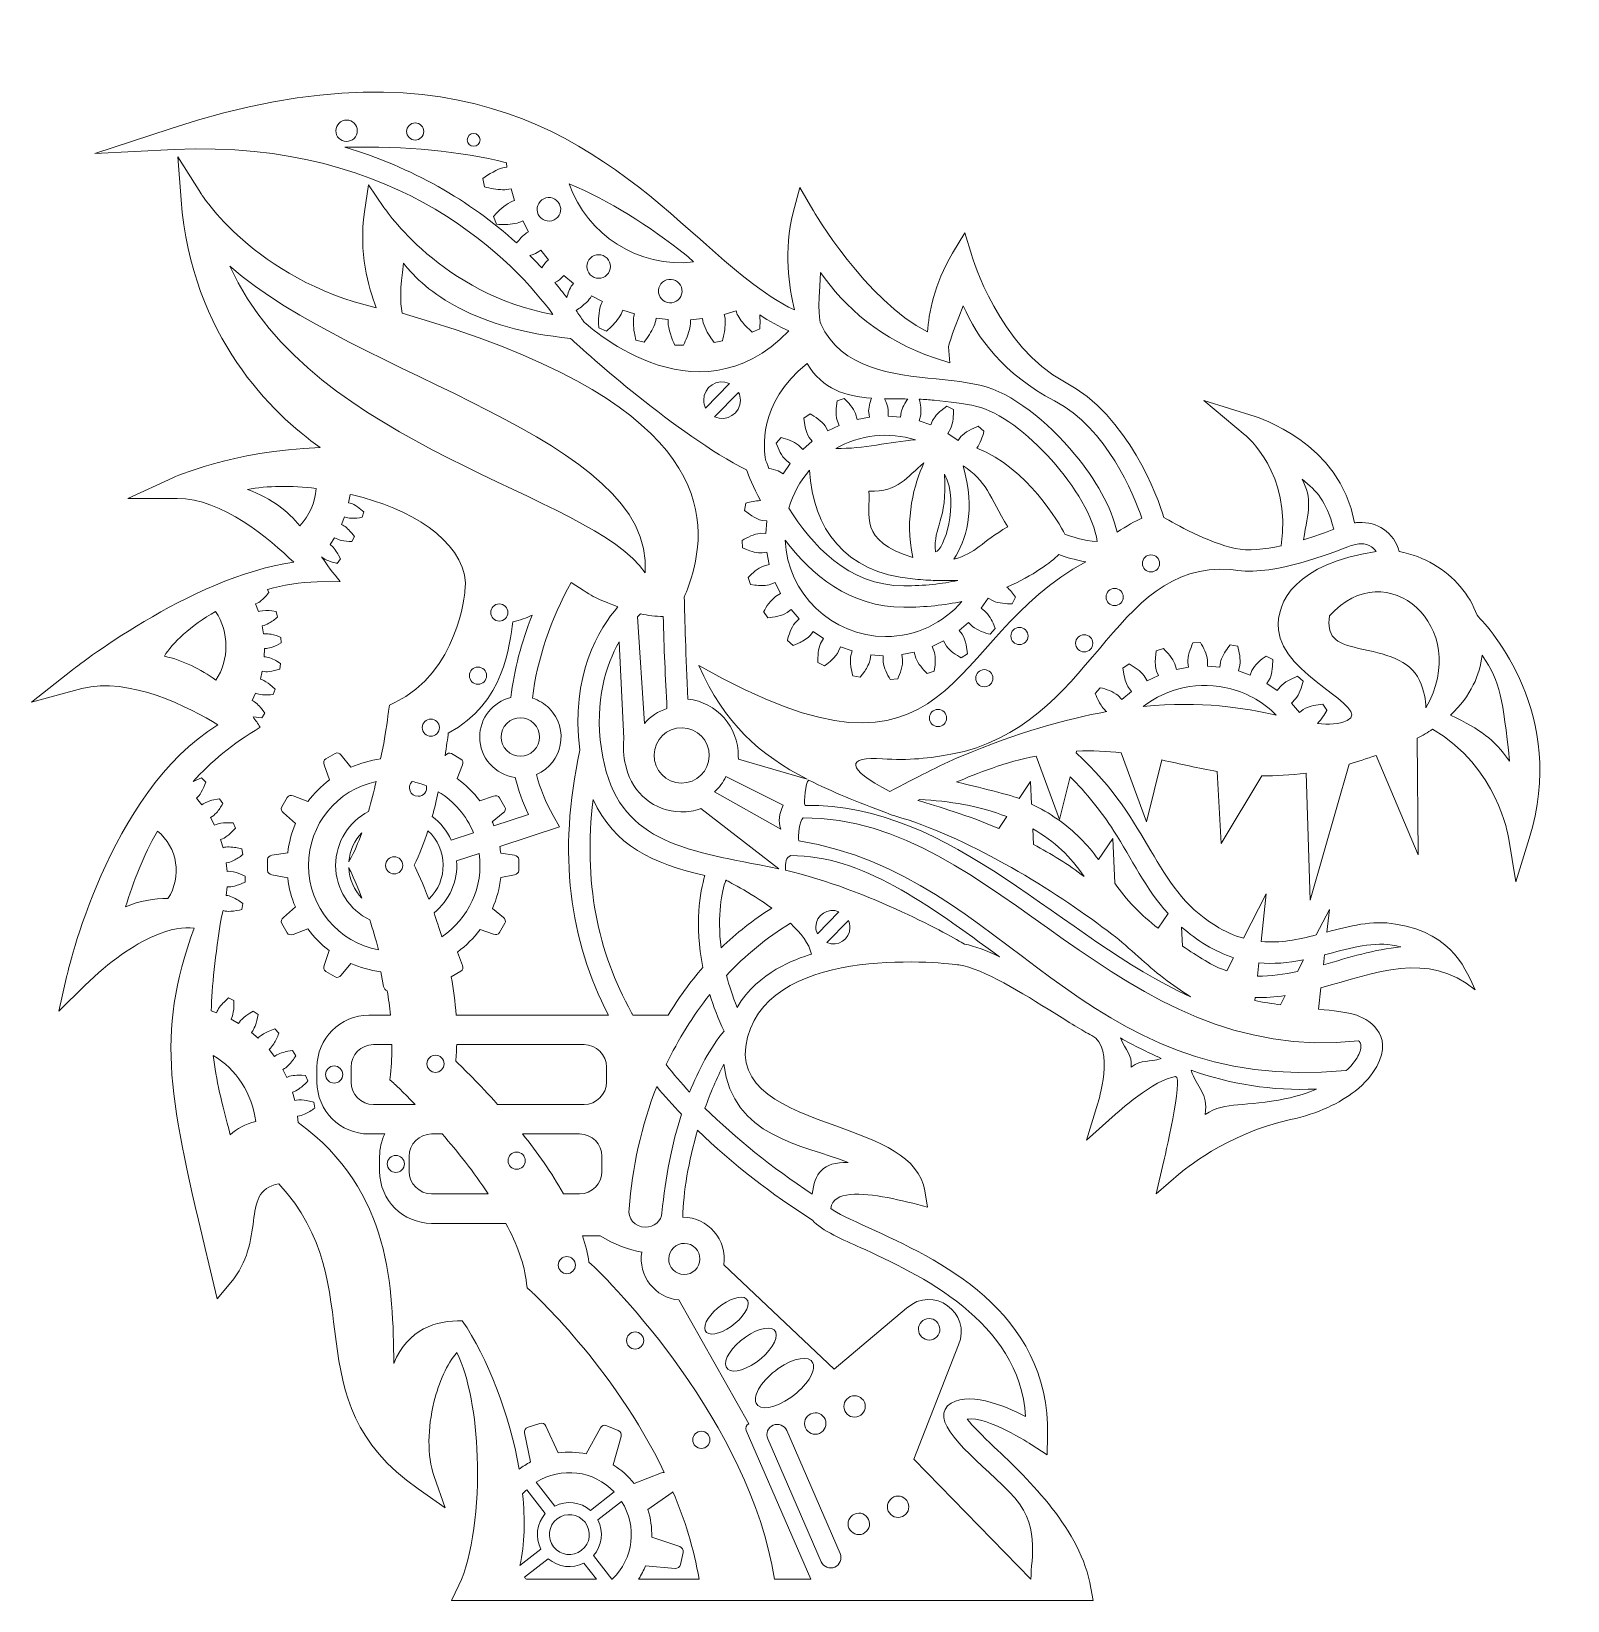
# Model space of a CAD drawing. Header units: millimetres. Extents: x -205 to 212, y -205 to 221.
import ezdxf

# ---------------------------------------------------------------- set-up
doc = ezdxf.new("R2010")
doc.units = ezdxf.units.MM
doc.header["$MEASUREMENT"] = 0
doc.layers.add('Layer 1', color=7, linetype='Continuous')

msp = doc.modelspace()

# ---------------------------------------------------------------- linework, layer by layer
at = {"layer": 'Layer 1', "lineweight": 9}
for points, knots in [([(-166.2737, 189.2792), (-104.6257, 192.4008), (-73.1198, 157.8748), (-63.2927, 144.5029), (-93.3998, 149.8066), (-109.184, 173.503), (-109.2333, 173.5756), (-109.2333, 173.5756), (-113.4286, 179.7582), (-113.4286, 179.7582), (-113.4286, 179.7582), (-114.5152, 172.3688), (-114.5152, 172.3688), (-116.1342, 161.3583), (-113.5333, 151.925), (-111.306, 146.3166), (-144.5315, 154.0135), (-158.9719, 177.3731), (-159.0167, 177.444), (-159.0167, 177.444), (-165.2767, 187.3608), (-165.2767, 187.3608), (-165.2767, 187.3608), (-164.3783, 175.6795), (-164.3783, 175.6795), (-161.5079, 138.3588), (-139.4389, 117.4491), (-126.5705, 108.3142), (-150.5947, 107.5027), (-166.5658, 100.1018), (-166.619, 100.0776), (-166.619, 100.0776), (-178.8654, 94.5104), (-178.8654, 94.5104), (-178.8654, 94.5104), (-165.4237, 94.5104), (-165.4237, 94.5104), (-153.3102, 94.5104), (-140.2368, 83.4449), (-133.7509, 77.1175), (-162.0298, 73.1928), (-193.771, 47.9708), (-193.8699, 47.8929), (-193.8699, 47.8929), (-205.0627, 39.0779), (-205.0627, 39.0779), (-205.0627, 39.0779), (-191.3199, 42.7925), (-191.3199, 42.7925), (-178.5956, 46.2319), (-161.9046, 37.5487), (-154.3423, 32.9839), (-184.3347, 14.6162), (-195.3649, -35.04), (-195.3991, -35.19), (-195.3991, -35.19), (-197.6102, -44.8905), (-197.6102, -44.8905), (-197.6102, -44.8905), (-190.527, -37.8996), (-190.527, -37.8996), (-183.8028, -31.263), (-177.2946, -26.8286), (-171.6344, -24.3913), (-167.287, -22.5193), (-163.5726, -21.8521), (-160.8098, -22.2979), (-171.5755, -51.6064), (-167.4533, -68.9418), (-156.8542, -113.5084), (-156.8542, -113.5084), (-154.5765, -123.0907), (-154.5765, -123.0907), (-154.5765, -123.0907), (-150.8541, -118.6234), (-150.8541, -118.6234), (-146.1692, -113.0008), (-145.3819, -107.0769), (-144.6926, -101.8903), (-144.0311, -96.9129), (-143.489, -92.8438), (-137.7888, -91.7467), (-111.8569, -119.8827), (-134.8504, -150.3104), (-99.9721, -174.669), (-99.9721, -174.669), (-92.5579, -179.8469), (-92.5579, -179.8469), (-92.5579, -179.8469), (-95.5666, -171.3218), (-95.5666, -171.3218), (-97.5687, -165.6487), (-97.3455, -158.0509), (-95.6456, -151.1184), (-94.3117, -145.6791), (-92.1097, -140.7478), (-89.4125, -137.6217), (-86.0809, -144.4576), (-84.2668, -154.9997), (-83.8783, -165.8768), (-83.3984, -179.3162), (-85.1152, -193.0688), (-88.85, -200.8952), (-88.85, -200.8952), (-90.8384, -205.062), (-90.8384, -205.062), (-32.7088, -205.0635), (25.4209, -205.0621), (83.5505, -205.0621), (83.5505, -205.0621), (82.9478, -201.6466), (82.9478, -201.6466), (80.1342, -185.7007), (66.1923, -172.4015), (56.674, -163.3219), (53.3735, -160.1737), (50.6439, -157.5698), (49.3257, -155.7438), (54.5902, -154.7282), (66.6158, -162.6096), (66.6534, -162.6341), (66.6534, -162.6341), (71.0198, -165.4781), (71.0198, -165.4781), (71.0198, -165.4781), (71.1385, -160.2546), (71.1385, -160.2546), (71.9124, -126.1941), (40.8527, -112.0677), (22.5885, -103.761), (17.6188, -101.5007), (13.7081, -99.7218), (12.2227, -98.4657), (12.5793, -96.0282), (14.6121, -94.9555), (17.5004, -94.6895), (23.4044, -94.1458), (31.582, -96.3455), (38.5022, -98.0924), (38.5022, -98.0924), (37.7952, -93.7328), (37.7952, -93.7328), (36.2655, -84.2983), (25.2292, -80.2863), (13.6088, -76.0623), (0.1497, -71.1698), (-14.2294, -65.9428), (-10.3865, -51.8907), (-3.3367, -26.1118), (44.6375, -31.9698), (47.0436, -32.2796), (47.0436, -32.2796), (47.0433, -32.2814), (47.0433, -32.2814), (53.8262, -33.3857), (64.3224, -39.9664), (72.8949, -45.3409), (76.8982, -47.8507), (80.5027, -50.1106), (83.1885, -51.492), (89.6243, -54.8022), (84.8405, -69.8378), (84.8271, -69.881), (84.8271, -69.881), (81.7027, -79.885), (81.7027, -79.885), (81.7027, -79.885), (89.5399, -72.9208), (89.5399, -72.9208), (89.5712, -72.8929), (100.4443, -63.1806), (105.8896, -62.6571), (108.2172, -62.4332), (102.6744, -85.8128), (102.6587, -85.8799), (102.6587, -85.8799), (100.6202, -94.522), (100.6202, -94.522), (100.6202, -94.522), (107.3828, -88.7489), (107.3828, -88.7489), (107.4185, -88.7185), (119.6548, -78.1268), (137.1964, -74.3336), (144.7946, -72.6905), (150.6426, -69.7973), (154.7235, -66.5751), (157.4486, -64.4235), (159.4161, -62.1012), (160.623, -59.8687), (165.4542, -50.931), (157.9985, -46.6975), (154.4956, -45.7727), (152.0306, -45.0746), (148.932, -44.7519), (144.8073, -44.3325), (144.8073, -44.3325), (145.4373, -38.5046), (145.4373, -38.5046), (160.2742, -34.4887), (174.3842, -28.4082), (187.3923, -39.0256), (185.0484, -34.4605), (181.9896, -23.8692), (165.7205, -21.1782), (159.329, -20.1211), (153.232, -21.7284), (147.0726, -23.3759), (147.0726, -23.3759), (147.7406, -17.1954), (147.7406, -17.1954), (147.7406, -17.1954), (144.1846, -24.1396), (144.1846, -24.1396), (139.3186, -25.3949), (134.3793, -26.4203), (129.1937, -25.9425), (129.1937, -25.9425), (130.5926, -13.0004), (130.5926, -13.0004), (130.5926, -13.0004), (124.417, -25.0603), (124.417, -25.0603), (121.9321, -24.3618), (119.3827, -23.257), (116.7512, -21.6146), (99.5096, -10.8537), (99.8511, 6.1829), (78.8843, 25.3679), (78.8843, 25.3679), (78.9956, 25.8193), (78.9956, 25.8193), (83.3205, 26.0166), (87.3252, 25.7941), (91.147, 25.3312), (91.147, 25.3312), (98.0338, 6.6094), (98.0338, 6.6094), (98.0338, 6.6094), (102.1748, 23.4049), (102.1748, 23.4049), (107.2323, 22.3285), (112.0842, 21.1631), (117.2751, 20.31), (117.2751, 20.31), (118.3535, 0.717), (118.3535, 0.717), (118.3535, 0.717), (129.3723, 19.1302), (129.3723, 19.1302), (133.1451, 19.0462), (137.1346, 19.2423), (141.435, 19.8416), (141.435, 19.8416), (142.5146, -14.7073), (142.5146, -14.7073), (142.5146, -14.7073), (153.0868, 22.3066), (153.0868, 22.3066), (155.439, 22.9653), (157.8816, 23.7412), (160.425, 24.648), (160.425, 24.648), (171.8973, -2.4019), (171.8973, -2.4019), (171.8973, -2.4019), (171.6008, 29.2963), (171.6008, 29.2963), (173.1094, 30.0728), (174.513, 30.8953), (175.8152, 31.7574), (193.4507, 21.5246), (196.393, 2.4979), (196.4022, 2.4415), (196.4022, 2.4415), (198.3892, -9.756), (198.3892, -9.756), (198.3892, -9.756), (202.0484, 2.0544), (202.0484, 2.0544), (212.4995, 35.7868), (191.504, 59.0442), (187.9042, 62.7137), (186.8663, 65.5313), (185.3082, 68.1823), (183.3004, 70.542), (179.3429, 75.1935), (173.6362, 78.6993), (166.7389, 80.0832), (166.0773, 82.5083), (164.585, 84.6879), (162.4521, 86.1308), (160.6236, 87.3677), (158.3311, 88.0707), (155.6719, 87.9378), (155.3202, 87.9202), (154.9628, 87.8881), (154.6002, 87.8407), (150.7564, 109.7322), (127.6655, 116.7082), (127.5958, 116.73), (127.5958, 116.73), (113.6201, 121.101), (113.6201, 121.101), (113.6201, 121.101), (124.8751, 111.7206), (124.8751, 111.7206), (124.9126, 111.6893), (137.6641, 101.2958), (134.6108, 81.625), (130.1407, 80.6245), (125.693, 80.1473), (122.1223, 80.8991), (114.7637, 82.4485), (105.6597, 87.623), (102.7722, 89.3405), (101.1186, 94.622), (93.2438, 116.9503), (75.7582, 126.1543), (58.084, 135.4576), (50.5558, 160.3909), (50.5336, 160.4628), (50.5336, 160.4628), (48.616, 166.6891), (48.616, 166.6891), (48.616, 166.6891), (45.263, 161.1004), (45.263, 161.1004), (40.2654, 152.7702), (38.8605, 144.6164), (38.5022, 139.7505), (21.8297, 148.0704), (7.3736, 172.8457), (7.3285, 172.9223), (7.3285, 172.9223), (3.7668, 178.9697), (3.7668, 178.9697), (3.7668, 178.9697), (2.0124, 172.1708), (2.0124, 172.1708), (-0.616, 161.9844), (0.8673, 151.8451), (2.3371, 145.7033), (-6.0879, 149.711), (-14.2384, 156.9268), (-23.25, 164.905), (-51.1991, 189.6492), (-87.0816, 221.4168), (-167.3211, 194.9487), (-167.3211, 194.9487), (-187.8157, 188.1883), (-187.8157, 188.1883), (-187.8157, 188.1883), (-166.2737, 189.2792), (-166.2737, 189.2792)], [0, 0, 0, 0, 0.00847458, 0.00847458, 0.00847458, 0.01694915, 0.01694915, 0.01694915, 0.02542373, 0.02542373, 0.02542373, 0.03389831, 0.03389831, 0.03389831, 0.04237288, 0.04237288, 0.04237288, 0.05084746, 0.05084746, 0.05084746, 0.05932203, 0.05932203, 0.05932203, 0.06779661, 0.06779661, 0.06779661, 0.07627119, 0.07627119, 0.07627119, 0.08474576, 0.08474576, 0.08474576, 0.09322034, 0.09322034, 0.09322034, 0.10169492, 0.10169492, 0.10169492, 0.11016949, 0.11016949, 0.11016949, 0.11864407, 0.11864407, 0.11864407, 0.12711864, 0.12711864, 0.12711864, 0.13559322, 0.13559322, 0.13559322, 0.1440678, 0.1440678, 0.1440678, 0.15254237, 0.15254237, 0.15254237, 0.16101695, 0.16101695, 0.16101695, 0.16949153, 0.16949153, 0.16949153, 0.1779661, 0.1779661, 0.1779661, 0.18644068, 0.18644068, 0.18644068, 0.19491525, 0.19491525, 0.19491525, 0.20338983, 0.20338983, 0.20338983, 0.21186441, 0.21186441, 0.21186441, 0.22033898, 0.22033898, 0.22033898, 0.22881356, 0.22881356, 0.22881356, 0.23728814, 0.23728814, 0.23728814, 0.24576271, 0.24576271, 0.24576271, 0.25423729, 0.25423729, 0.25423729, 0.26271186, 0.26271186, 0.26271186, 0.27118644, 0.27118644, 0.27118644, 0.27966102, 0.27966102, 0.27966102, 0.28813559, 0.28813559, 0.28813559, 0.29661017, 0.29661017, 0.29661017, 0.30508475, 0.30508475, 0.30508475, 0.31355932, 0.31355932, 0.31355932, 0.3220339, 0.3220339, 0.3220339, 0.33050847, 0.33050847, 0.33050847, 0.33898305, 0.33898305, 0.33898305, 0.34745763, 0.34745763, 0.34745763, 0.3559322, 0.3559322, 0.3559322, 0.36440678, 0.36440678, 0.36440678, 0.37288136, 0.37288136, 0.37288136, 0.38135593, 0.38135593, 0.38135593, 0.38983051, 0.38983051, 0.38983051, 0.39830508, 0.39830508, 0.39830508, 0.40677966, 0.40677966, 0.40677966, 0.41525424, 0.41525424, 0.41525424, 0.42372881, 0.42372881, 0.42372881, 0.43220339, 0.43220339, 0.43220339, 0.44067797, 0.44067797, 0.44067797, 0.44915254, 0.44915254, 0.44915254, 0.45762712, 0.45762712, 0.45762712, 0.46610169, 0.46610169, 0.46610169, 0.47457627, 0.47457627, 0.47457627, 0.48305085, 0.48305085, 0.48305085, 0.49152542, 0.49152542, 0.49152542, 0.5, 0.5, 0.5, 0.50847458, 0.50847458, 0.50847458, 0.51694915, 0.51694915, 0.51694915, 0.52542373, 0.52542373, 0.52542373, 0.53389831, 0.53389831, 0.53389831, 0.54237288, 0.54237288, 0.54237288, 0.55084746, 0.55084746, 0.55084746, 0.55932203, 0.55932203, 0.55932203, 0.56779661, 0.56779661, 0.56779661, 0.57627119, 0.57627119, 0.57627119, 0.58474576, 0.58474576, 0.58474576, 0.59322034, 0.59322034, 0.59322034, 0.60169492, 0.60169492, 0.60169492, 0.61016949, 0.61016949, 0.61016949, 0.61864407, 0.61864407, 0.61864407, 0.62711864, 0.62711864, 0.62711864, 0.63559322, 0.63559322, 0.63559322, 0.6440678, 0.6440678, 0.6440678, 0.65254237, 0.65254237, 0.65254237, 0.66101695, 0.66101695, 0.66101695, 0.66949153, 0.66949153, 0.66949153, 0.6779661, 0.6779661, 0.6779661, 0.68644068, 0.68644068, 0.68644068, 0.69491525, 0.69491525, 0.69491525, 0.70338983, 0.70338983, 0.70338983, 0.71186441, 0.71186441, 0.71186441, 0.72033898, 0.72033898, 0.72033898, 0.72881356, 0.72881356, 0.72881356, 0.73728814, 0.73728814, 0.73728814, 0.74576271, 0.74576271, 0.74576271, 0.75423729, 0.75423729, 0.75423729, 0.76271186, 0.76271186, 0.76271186, 0.77118644, 0.77118644, 0.77118644, 0.77966102, 0.77966102, 0.77966102, 0.78813559, 0.78813559, 0.78813559, 0.79661017, 0.79661017, 0.79661017, 0.80508475, 0.80508475, 0.80508475, 0.81355932, 0.81355932, 0.81355932, 0.8220339, 0.8220339, 0.8220339, 0.83050847, 0.83050847, 0.83050847, 0.83898305, 0.83898305, 0.83898305, 0.84745763, 0.84745763, 0.84745763, 0.8559322, 0.8559322, 0.8559322, 0.86440678, 0.86440678, 0.86440678, 0.87288136, 0.87288136, 0.87288136, 0.88135593, 0.88135593, 0.88135593, 0.88983051, 0.88983051, 0.88983051, 0.89830508, 0.89830508, 0.89830508, 0.90677966, 0.90677966, 0.90677966, 0.91525424, 0.91525424, 0.91525424, 0.92372881, 0.92372881, 0.92372881, 0.93220339, 0.93220339, 0.93220339, 0.94067797, 0.94067797, 0.94067797, 0.94915254, 0.94915254, 0.94915254, 0.95762712, 0.95762712, 0.95762712, 0.96610169, 0.96610169, 0.96610169, 0.97457627, 0.97457627, 0.97457627, 0.98305085, 0.98305085, 0.98305085, 0.99152542, 0.99152542, 0.99152542, 1, 1, 1, 1]), ([(-122.3124, 194.4285), (-122.3037, 196.0381), (-120.9917, 197.336), (-119.3824, 197.3271), (-117.7732, 197.3184), (-116.4754, 196.0062), (-116.4841, 194.3968), (-116.4929, 192.7873), (-117.8049, 191.4894), (-119.4142, 191.4982), (-121.0234, 191.5069), (-122.3212, 192.819), (-122.3124, 194.4285)], [0, 0, 0, 0, 0.25, 0.25, 0.25, 0.5, 0.5, 0.5, 0.75, 0.75, 0.75, 1, 1, 1, 1]), ([(-103.068, 194.2175), (-103.0609, 195.5052), (-102.0114, 196.5435), (-100.724, 196.5365), (-99.4365, 196.5295), (-98.3983, 195.4798), (-98.4053, 194.1921), (-98.4123, 192.9046), (-99.4619, 191.8662), (-100.7494, 191.8733), (-102.0369, 191.8803), (-103.075, 192.9299), (-103.068, 194.2175)], [0, 0, 0, 0, 0.25, 0.25, 0.25, 0.5, 0.5, 0.5, 0.75, 0.75, 0.75, 1, 1, 1, 1]), ([(-84.8589, 190.1796), (-85.8245, 190.1849), (-86.6031, 190.9721), (-86.5978, 191.9379), (-86.5926, 192.9037), (-85.8054, 193.6823), (-84.8397, 193.6771), (-83.8742, 193.6718), (-83.0955, 192.8845), (-83.1008, 191.9188), (-83.106, 190.953), (-83.8932, 190.1744), (-84.8589, 190.1796)], [0, 0, 0, 0, 0.25, 0.25, 0.25, 0.5, 0.5, 0.5, 0.75, 0.75, 0.75, 1, 1, 1, 1]), ([(-119.8266, 189.9205), (-102.9405, 190.262), (-88.7084, 188.9167), (-75.9313, 185.7183), (-75.9313, 185.7183), (-75.823, 184.5395), (-75.823, 184.5395), (-75.823, 184.5395), (-76.5739, 184.4345), (-76.5739, 184.4345), (-78.5005, 184.027), (-80.7779, 182.5529), (-82.3164, 181.399), (-82.3164, 181.399), (-81.8871, 179.164), (-81.8871, 179.164), (-81.8871, 179.164), (-81.8846, 179.1634), (-81.8846, 179.1634), (-80.4502, 178.7314), (-78.5063, 178.4021), (-76.9922, 178.3776), (-75.9946, 178.3614), (-75.6326, 178.4111), (-74.6923, 178.6538), (-74.6923, 178.6538), (-73.7431, 175.4488), (-73.7431, 175.4488), (-73.7431, 175.4488), (-74.3235, 175.254), (-74.3235, 175.254), (-75.7175, 174.7412), (-77.6331, 173.0663), (-78.6456, 172.0263), (-78.6456, 172.0263), (-79.4991, 171.1018), (-79.4991, 171.1018), (-79.4991, 171.1018), (-78.6419, 168.9935), (-78.6419, 168.9935), (-78.6419, 168.9935), (-78.6393, 168.9932), (-78.6393, 168.9932), (-76.9744, 168.8779), (-75.3356, 168.8753), (-73.6877, 169.1773), (-72.7009, 169.3581), (-72.3661, 169.473), (-71.486, 169.8967), (-71.486, 169.8967), (-69.9298, 166.9386), (-69.9298, 166.9386), (-69.9298, 166.9386), (-70.4506, 166.6406), (-70.4506, 166.6406), (-71.3238, 166.1264), (-72.569, 164.7053), (-73.1678, 163.9114), (-85.8287, 175.3872), (-101.7221, 184.5837), (-119.8266, 189.9205)], [0, 0, 0, 0, 0.05, 0.05, 0.05, 0.1, 0.1, 0.1, 0.15, 0.15, 0.15, 0.2, 0.2, 0.2, 0.25, 0.25, 0.25, 0.3, 0.3, 0.3, 0.35, 0.35, 0.35, 0.4, 0.4, 0.4, 0.45, 0.45, 0.45, 0.5, 0.5, 0.5, 0.55, 0.55, 0.55, 0.6, 0.6, 0.6, 0.65, 0.65, 0.65, 0.7, 0.7, 0.7, 0.75, 0.75, 0.75, 0.8, 0.8, 0.8, 0.85, 0.85, 0.85, 0.9, 0.9, 0.9, 0.95, 0.95, 0.95, 1, 1, 1, 1]), ([(-25.0503, 158.7451), (-40.175, 157.0543), (-54.0185, 166.1555), (-58.8587, 180.0069), (-47.805, 175.3049), (-37.5562, 168.8693), (-27.0977, 160.5562), (-26.4106, 159.9479), (-25.7284, 159.344), (-25.0503, 158.7451)], [0, 0, 0, 0, 0.33333333, 0.33333333, 0.33333333, 0.66666667, 0.66666667, 0.66666667, 1, 1, 1, 1]), ([(-67.2696, 171.6624), (-68.0448, 173.251), (-67.3855, 175.1673), (-65.797, 175.9426), (-64.2086, 176.7179), (-62.2926, 176.0585), (-61.5174, 174.4699), (-60.7423, 172.8814), (-61.4015, 170.965), (-62.9898, 170.1898), (-64.5783, 169.4145), (-66.4943, 170.0739), (-67.2696, 171.6624)], [0, 0, 0, 0, 0.25, 0.25, 0.25, 0.5, 0.5, 0.5, 0.75, 0.75, 0.75, 1, 1, 1, 1]), ([(60.1089, 70.3682), (67.3771, 73.5085), (72.0413, 77.2138), (74.2377, 79.2136), (75.8963, 78.5998), (78.5119, 77.7653), (81.5661, 77.2698), (42.7067, 56.6256), (47.009, 8.9112), (-23.634, 49.0745), (-16.7467, 33.3298), (-7.1919, 24.8591), (5.8256, 18.1564), (5.8256, 18.1564), (-12.8182, 23.6659), (-12.8182, 23.6659), (-12.8182, 23.6659), (-12.9314, 24.4158), (-12.9314, 24.4158), (-12.8083, 32.4093), (-18.807, 39.0709), (-26.5939, 39.9331), (-27.2086, 51.6157), (-27.4813, 61.9089), (-27.5966, 67.6436), (-26.8498, 69.4977), (-26.0579, 71.6221), (-25.39, 74.0011), (-20.4006, 91.7739), (-22.7249, 121.633), (-104.2642, 144.8051), (-104.921, 148.203), (-104.8352, 151.1625), (-103.9134, 158.438), (-98.0329, 150.5328), (-84.2955, 140.4805), (-58.5682, 137.9863), (-54.0474, 133.8431), (-29.6822, 111.8857), (-10.6902, 102.2443), (-10.0986, 100.6688), (-8.8608, 97.6033), (-6.9249, 93.8794), (-8.3439, 93.855), (-9.499, 93.5723), (-10.8493, 93.2067), (-10.8493, 93.2067), (-10.8512, 93.2059), (-10.8512, 93.2059), (-10.8512, 93.2059), (-11.2651, 91.2072), (-11.2651, 91.2072), (-11.2651, 91.2072), (-9.2304, 89.7295), (-9.2304, 89.7295), (-8.582, 89.332), (-7.2147, 88.6191), (-6.448, 88.524), (-6.448, 88.524), (-5.1737, 88.3633), (-5.1737, 88.3633), (-5.1737, 88.3633), (-5.421, 84.9926), (-5.421, 84.9926), (-5.421, 84.9926), (-7.0024, 84.9995), (-7.0024, 84.9995), (-8.6169, 84.8176), (-10.4954, 83.9016), (-11.8568, 83.0724), (-11.8568, 83.0724), (-11.8625, 83.069), (-11.8625, 83.069), (-11.8625, 83.069), (-11.7445, 81.0307), (-11.7445, 81.0307), (-11.7445, 81.0307), (-10.7039, 80.5825), (-10.7039, 80.5825), (-9.6372, 80.1615), (-7.5625, 79.5436), (-6.3978, 79.6861), (-6.3978, 79.6861), (-5.1248, 79.8608), (-5.1248, 79.8608), (-5.1248, 79.8608), (-4.4916, 76.541), (-4.4916, 76.541), (-4.4916, 76.541), (-6.0853, 76.1126), (-6.0853, 76.1126), (-7.6222, 75.4819), (-9.0736, 74.1945), (-10.2112, 73.0204), (-10.2112, 73.0204), (-10.2157, 73.0156), (-10.2157, 73.0156), (-10.2157, 73.0156), (-9.5743, 71.0773), (-9.5743, 71.0773), (-9.5743, 71.0773), (-8.4534, 70.9139), (-8.4534, 70.9139), (-7.3068, 70.783), (-5.1584, 70.723), (-4.0619, 71.1623), (-4.0619, 71.1623), (-2.8778, 71.6609), (-2.8778, 71.6609), (-2.8778, 71.6609), (-1.4068, 68.6179), (-1.4068, 68.6179), (-1.4068, 68.6179), (-2.8353, 67.7915), (-2.8353, 67.7915), (-4.0376, 66.8763), (-5.359, 65.0441), (-6.0204, 63.7368), (-6.0204, 63.7368), (-6.0235, 63.7311), (-6.0235, 63.7311), (-6.0235, 63.7311), (-4.8964, 62.0254), (-4.8964, 62.0254), (-3.287, 62.1921), (-1.0668, 62.5693), (0.3251, 63.4816), (0.3251, 63.4816), (1.4151, 64.322), (1.4151, 64.322), (1.4151, 64.322), (3.6232, 61.7634), (3.6232, 61.7634), (3.6232, 61.7634), (2.4574, 60.5953), (2.4574, 60.5953), (1.4975, 59.3518), (0.7855, 57.3833), (0.4364, 55.8801), (0.4364, 55.8801), (0.4287, 55.848), (0.4287, 55.848), (0.4287, 55.848), (1.9524, 54.4899), (1.9524, 54.4899), (1.9524, 54.4899), (3.8664, 55.3125), (3.8664, 55.3125), (4.6641, 55.7158), (6.1261, 56.5998), (6.6845, 57.3204), (6.6845, 57.3204), (7.4609, 58.3441), (7.4609, 58.3441), (7.4609, 58.3441), (10.256, 56.4446), (10.256, 56.4446), (10.256, 56.4446), (9.4594, 55.0781), (9.4594, 55.0781), (8.8234, 53.614), (8.652, 51.4853), (8.7003, 49.9191), (8.7003, 49.9191), (8.7006, 49.9034), (8.7006, 49.9034), (8.7006, 49.9034), (10.5296, 48.9902), (10.5296, 48.9902), (11.401, 49.6474), (11.8162, 49.9208), (12.626, 50.712), (13.1356, 51.2099), (14.0895, 52.2754), (14.3624, 52.9452), (14.3624, 52.9452), (14.8476, 54.1349), (14.8476, 54.1349), (14.8476, 54.1349), (18.0388, 53.0237), (18.0388, 53.0237), (18.0388, 53.0237), (17.6132, 51.429), (17.6132, 51.429), (17.4042, 49.8965), (17.7746, 47.7543), (18.2276, 46.3096), (18.2276, 46.3096), (18.2298, 46.303), (18.2298, 46.303), (18.2298, 46.303), (20.2282, 45.8891), (20.2282, 45.8891), (20.2282, 45.8891), (21.4744, 47.5586), (21.4744, 47.5586), (21.9551, 48.2938), (22.7968, 49.8193), (22.9113, 50.7065), (22.9113, 50.7065), (23.0718, 51.9812), (23.0718, 51.9812), (23.0718, 51.9812), (26.4422, 51.7341), (26.4422, 51.7341), (26.4422, 51.7341), (26.4435, 50.0834), (26.4435, 50.0834), (26.6525, 48.4232), (27.5248, 46.7089), (28.3644, 45.2935), (28.3644, 45.2935), (28.3654, 45.2918), (28.3654, 45.2918), (28.3654, 45.2918), (30.406, 45.4153), (30.406, 45.4153), (31.0507, 46.817), (31.8718, 49.1188), (31.7535, 50.6993), (31.7535, 50.6993), (31.5733, 52.0301), (31.5733, 52.0301), (31.5733, 52.0301), (34.8926, 52.6634), (34.8926, 52.6634), (34.8926, 52.6634), (35.3211, 51.0695), (35.3211, 51.0695), (35.9378, 49.5685), (37.2578, 48.0447), (38.4129, 46.943), (38.4129, 46.943), (38.4178, 46.9386), (38.4178, 46.9386), (38.4178, 46.9386), (40.3555, 47.5797), (40.3555, 47.5797), (40.3555, 47.5797), (40.5192, 48.7012), (40.5192, 48.7012), (40.6527, 49.8726), (40.7099, 51.9673), (40.2709, 53.0932), (40.2709, 53.0932), (39.7725, 54.2775), (39.7725, 54.2775), (39.7725, 54.2775), (42.8148, 55.7484), (42.8148, 55.7484), (42.8148, 55.7484), (43.6413, 54.3199), (43.6413, 54.3199), (44.5825, 53.085), (46.3481, 51.8382), (47.6955, 51.1344), (47.6955, 51.1344), (47.7013, 51.1312), (47.7013, 51.1312), (47.7013, 51.1312), (49.4072, 52.2521), (49.4072, 52.2521), (49.4072, 52.2521), (49.0132, 54.7357), (49.0132, 54.7357), (48.8271, 55.5127), (48.3867, 56.9037), (47.8985, 57.5557), (47.8985, 57.5557), (47.1103, 58.5707), (47.1103, 58.5707), (47.1103, 58.5707), (49.6687, 60.779), (49.6687, 60.779), (49.6687, 60.779), (50.8367, 59.6132), (50.8367, 59.6132), (52.0401, 58.6852), (54.1387, 57.8872), (55.5813, 57.5845), (55.5813, 57.5845), (55.5834, 57.5842), (55.5834, 57.5842), (55.5834, 57.5842), (56.9413, 59.1082), (56.9413, 59.1082), (56.9413, 59.1082), (56.5222, 60.1615), (56.5222, 60.1615), (56.0479, 61.2526), (55.0662, 63.0631), (54.1208, 63.8331), (54.1208, 63.8331), (53.0876, 64.6172), (53.0876, 64.6172), (53.0876, 64.6172), (54.9868, 67.4127), (54.9868, 67.4127), (54.9868, 67.4127), (56.3532, 66.6161), (56.3532, 66.6161), (57.8498, 65.9644), (59.9188, 65.8215), (61.5206, 65.8571), (61.5206, 65.8571), (61.5271, 65.8573), (61.5271, 65.8573), (61.5271, 65.8573), (62.4405, 67.6863), (62.4405, 67.6863), (61.7649, 68.6502), (60.9862, 69.5805), (60.1089, 70.3682)], [0, 0, 0, 0, 0.00961538, 0.00961538, 0.00961538, 0.01923077, 0.01923077, 0.01923077, 0.02884615, 0.02884615, 0.02884615, 0.03846154, 0.03846154, 0.03846154, 0.04807692, 0.04807692, 0.04807692, 0.05769231, 0.05769231, 0.05769231, 0.06730769, 0.06730769, 0.06730769, 0.07692308, 0.07692308, 0.07692308, 0.08653846, 0.08653846, 0.08653846, 0.09615385, 0.09615385, 0.09615385, 0.10576923, 0.10576923, 0.10576923, 0.11538462, 0.11538462, 0.11538462, 0.125, 0.125, 0.125, 0.13461538, 0.13461538, 0.13461538, 0.14423077, 0.14423077, 0.14423077, 0.15384615, 0.15384615, 0.15384615, 0.16346154, 0.16346154, 0.16346154, 0.17307692, 0.17307692, 0.17307692, 0.18269231, 0.18269231, 0.18269231, 0.19230769, 0.19230769, 0.19230769, 0.20192308, 0.20192308, 0.20192308, 0.21153846, 0.21153846, 0.21153846, 0.22115385, 0.22115385, 0.22115385, 0.23076923, 0.23076923, 0.23076923, 0.24038462, 0.24038462, 0.24038462, 0.25, 0.25, 0.25, 0.25961538, 0.25961538, 0.25961538, 0.26923077, 0.26923077, 0.26923077, 0.27884615, 0.27884615, 0.27884615, 0.28846154, 0.28846154, 0.28846154, 0.29807692, 0.29807692, 0.29807692, 0.30769231, 0.30769231, 0.30769231, 0.31730769, 0.31730769, 0.31730769, 0.32692308, 0.32692308, 0.32692308, 0.33653846, 0.33653846, 0.33653846, 0.34615385, 0.34615385, 0.34615385, 0.35576923, 0.35576923, 0.35576923, 0.36538462, 0.36538462, 0.36538462, 0.375, 0.375, 0.375, 0.38461538, 0.38461538, 0.38461538, 0.39423077, 0.39423077, 0.39423077, 0.40384615, 0.40384615, 0.40384615, 0.41346154, 0.41346154, 0.41346154, 0.42307692, 0.42307692, 0.42307692, 0.43269231, 0.43269231, 0.43269231, 0.44230769, 0.44230769, 0.44230769, 0.45192308, 0.45192308, 0.45192308, 0.46153846, 0.46153846, 0.46153846, 0.47115385, 0.47115385, 0.47115385, 0.48076923, 0.48076923, 0.48076923, 0.49038462, 0.49038462, 0.49038462, 0.5, 0.5, 0.5, 0.50961538, 0.50961538, 0.50961538, 0.51923077, 0.51923077, 0.51923077, 0.52884615, 0.52884615, 0.52884615, 0.53846154, 0.53846154, 0.53846154, 0.54807692, 0.54807692, 0.54807692, 0.55769231, 0.55769231, 0.55769231, 0.56730769, 0.56730769, 0.56730769, 0.57692308, 0.57692308, 0.57692308, 0.58653846, 0.58653846, 0.58653846, 0.59615385, 0.59615385, 0.59615385, 0.60576923, 0.60576923, 0.60576923, 0.61538462, 0.61538462, 0.61538462, 0.625, 0.625, 0.625, 0.63461538, 0.63461538, 0.63461538, 0.64423077, 0.64423077, 0.64423077, 0.65384615, 0.65384615, 0.65384615, 0.66346154, 0.66346154, 0.66346154, 0.67307692, 0.67307692, 0.67307692, 0.68269231, 0.68269231, 0.68269231, 0.69230769, 0.69230769, 0.69230769, 0.70192308, 0.70192308, 0.70192308, 0.71153846, 0.71153846, 0.71153846, 0.72115385, 0.72115385, 0.72115385, 0.73076923, 0.73076923, 0.73076923, 0.74038462, 0.74038462, 0.74038462, 0.75, 0.75, 0.75, 0.75961538, 0.75961538, 0.75961538, 0.76923077, 0.76923077, 0.76923077, 0.77884615, 0.77884615, 0.77884615, 0.78846154, 0.78846154, 0.78846154, 0.79807692, 0.79807692, 0.79807692, 0.80769231, 0.80769231, 0.80769231, 0.81730769, 0.81730769, 0.81730769, 0.82692308, 0.82692308, 0.82692308, 0.83653846, 0.83653846, 0.83653846, 0.84615385, 0.84615385, 0.84615385, 0.85576923, 0.85576923, 0.85576923, 0.86538462, 0.86538462, 0.86538462, 0.875, 0.875, 0.875, 0.88461538, 0.88461538, 0.88461538, 0.89423077, 0.89423077, 0.89423077, 0.90384615, 0.90384615, 0.90384615, 0.91346154, 0.91346154, 0.91346154, 0.92307692, 0.92307692, 0.92307692, 0.93269231, 0.93269231, 0.93269231, 0.94230769, 0.94230769, 0.94230769, 0.95192308, 0.95192308, 0.95192308, 0.96153846, 0.96153846, 0.96153846, 0.97115385, 0.97115385, 0.97115385, 0.98076923, 0.98076923, 0.98076923, 0.99038462, 0.99038462, 0.99038462, 1, 1, 1, 1]), ([(-66.3361, 157.1626), (-67.3779, 158.2848), (-68.4472, 159.3911), (-69.5453, 160.479), (-69.5453, 160.479), (-68.6521, 160.7984), (-68.6521, 160.7984), (-67.7206, 161.1679), (-67.4128, 161.3466), (-66.633, 161.9337), (-66.633, 161.9337), (-64.5297, 159.3358), (-64.5297, 159.3358), (-64.5297, 159.3358), (-64.9824, 158.9419), (-64.9824, 158.9419), (-65.4224, 158.5504), (-66.0327, 157.661), (-66.3361, 157.1626)], [0, 0, 0, 0, 0.16666667, 0.16666667, 0.16666667, 0.33333333, 0.33333333, 0.33333333, 0.5, 0.5, 0.5, 0.66666667, 0.66666667, 0.66666667, 0.83333333, 0.83333333, 0.83333333, 1, 1, 1, 1]), ([(-53.533, 159.3151), (-52.545, 160.7808), (-50.556, 161.168), (-49.0905, 160.1799), (-47.625, 159.1917), (-47.2379, 157.2026), (-48.2258, 155.737), (-49.2138, 154.2711), (-51.2028, 153.8839), (-52.6684, 154.8722), (-54.1338, 155.8602), (-54.5209, 157.8493), (-53.533, 159.3151)], [0, 0, 0, 0, 0.25, 0.25, 0.25, 0.5, 0.5, 0.5, 0.75, 0.75, 0.75, 1, 1, 1, 1]), ([(-151.1189, 157.588), (-116.8771, 127.3302), (-35.4919, 110.8978), (-38.2149, 74.2637), (-52.4229, 95.6984), (-128.8921, 108.2144), (-151.1189, 157.588)], [0, 0, 0, 0, 0.5, 0.5, 0.5, 1, 1, 1, 1]), ([(-59.5364, 149.0723), (-60.5784, 150.4464), (-61.6594, 151.8028), (-62.781, 153.1385), (-62.781, 153.1385), (-62.0787, 153.5631), (-62.0787, 153.5631), (-61.2388, 154.1055), (-60.9685, 154.3445), (-60.3199, 155.0705), (-60.3199, 155.0705), (-57.7502, 152.9331), (-57.7502, 152.9331), (-57.7502, 152.9331), (-58.1174, 152.4582), (-58.1174, 152.4582), (-58.6986, 151.6911), (-59.2892, 149.9852), (-59.5364, 149.0723)], [0, 0, 0, 0, 0.16666667, 0.16666667, 0.16666667, 0.33333333, 0.33333333, 0.33333333, 0.5, 0.5, 0.5, 0.66666667, 0.66666667, 0.66666667, 0.83333333, 0.83333333, 0.83333333, 1, 1, 1, 1]), ([(-34.5993, 151.0481), (-34.4764, 152.8115), (-32.9474, 154.1413), (-31.1843, 154.0184), (-29.4211, 153.8956), (-28.0914, 152.3665), (-28.2143, 150.6031), (-28.3371, 148.8397), (-29.8659, 147.5098), (-31.6292, 147.6327), (-33.3923, 147.7556), (-34.7221, 149.2845), (-34.5993, 151.0481)], [0, 0, 0, 0, 0.25, 0.25, 0.25, 0.5, 0.5, 0.5, 0.75, 0.75, 0.75, 1, 1, 1, 1]), ([(9.4913, 141.9639), (9.1467, 142.8853), (8.6455, 144.8111), (9.4419, 155.8892), (15.8713, 146.5435), (26.0312, 137.4713), (40.4303, 132.6711), (40.4303, 132.6711), (44.5683, 131.2917), (44.5683, 131.2917), (44.5683, 131.2917), (44.2438, 135.6425), (44.2438, 135.6425), (44.2418, 135.6689), (44.4766, 137.6597), (48.2368, 146.8276), (51.9421, 138.1081), (59.2522, 128.2707), (73.0489, 121.0085), (87.3474, 113.4823), (94.5279, 95.6221), (96.7433, 89.0973), (95.0173, 88.3071), (92.6089, 87.0648), (90.058, 85.3169), (88.5471, 92.0645), (84.17, 99.7), (78.5826, 106.4615), (71.0904, 115.5283), (61.2685, 123.2151), (53.2199, 125.1514), (49.4459, 126.0593), (45.2634, 126.4963), (40.8958, 126.9526), (28.7947, 128.2166), (15.1523, 129.6431), (9.4913, 141.9639)], [0, 0, 0, 0, 0.08333333, 0.08333333, 0.08333333, 0.16666667, 0.16666667, 0.16666667, 0.25, 0.25, 0.25, 0.33333333, 0.33333333, 0.33333333, 0.41666667, 0.41666667, 0.41666667, 0.5, 0.5, 0.5, 0.58333333, 0.58333333, 0.58333333, 0.66666667, 0.66666667, 0.66666667, 0.75, 0.75, 0.75, 0.83333333, 0.83333333, 0.83333333, 0.91666667, 0.91666667, 0.91666667, 1, 1, 1, 1]), ([(-35.2692, 143.4473), (-35.2692, 143.4473), (-31.9451, 143.098), (-31.9451, 143.098), (-31.9451, 143.098), (-31.9886, 142.446), (-31.9886, 142.446), (-32.0249, 140.5944), (-30.9394, 137.7304), (-30.1322, 136.116), (-30.1322, 136.116), (-27.8568, 136.1012), (-27.8568, 136.1012), (-27.8568, 136.1012), (-27.8556, 136.1035), (-27.8556, 136.1035), (-27.115, 137.584), (-26.4793, 139.1251), (-26.1306, 140.7493), (-25.9203, 141.7287), (-25.8978, 142.0847), (-25.9527, 143.059), (-25.9527, 143.059), (-22.6245, 143.3649), (-22.6245, 143.3649), (-22.6245, 143.3649), (-22.5466, 142.7575), (-22.5466, 142.7575), (-22.326, 141.3555), (-21.1372, 139.2444), (-20.3633, 138.0926), (-20.3633, 138.0926), (-19.4843, 136.8706), (-19.4843, 136.8706), (-19.4843, 136.8706), (-17.2496, 137.3001), (-17.2496, 137.3001), (-17.2496, 137.3001), (-17.249, 137.3025), (-17.249, 137.3025), (-16.8182, 138.7161), (-16.4877, 140.6983), (-16.4634, 142.1956), (-16.4472, 143.193), (-16.4966, 143.5553), (-16.7395, 144.4956), (-16.7395, 144.4956), (-13.5348, 145.445), (-13.5348, 145.445), (-13.5348, 145.445), (-13.3441, 144.8759), (-13.3441, 144.8759), (-13.0107, 143.9202), (-11.8797, 142.4518), (-11.2225, 141.7059), (-11.2225, 141.7059), (-9.1883, 139.6883), (-9.1883, 139.6883), (-9.1883, 139.6883), (-7.0803, 140.5455), (-7.0803, 140.5455), (-7.0803, 140.5455), (-7.08, 140.5482), (-7.08, 140.5482), (-6.9669, 141.9188), (-6.9858, 143.0278), (-7.1058, 144.388), (-4.4962, 142.6828), (-1.8639, 141.1965), (0.83, 139.9896), (-24.7902, 113.6431), (-55.0374, 142.6402), (-55.0374, 142.6402), (-55.6725, 143.6292), (-56.3276, 144.6108), (-57.0032, 145.584), (-56.0405, 146.1992), (-55.0425, 146.9521), (-54.2204, 147.7492), (-53.5021, 148.4456), (-53.2842, 148.7317), (-52.7894, 149.5709), (-52.7894, 149.5709), (-49.852, 147.9759), (-49.852, 147.9759), (-49.852, 147.9759), (-50.1249, 147.4277), (-50.1249, 147.4277), (-50.7478, 146.0874), (-50.9179, 143.5332), (-50.8989, 142.0888), (-50.8989, 142.0888), (-50.8488, 140.8313), (-50.8488, 140.8313), (-50.8488, 140.8313), (-48.7522, 139.9468), (-48.7522, 139.9468), (-48.7522, 139.9468), (-48.7502, 139.9486), (-48.7502, 139.9486), (-47.5023, 141.0238), (-46.318, 142.2212), (-45.3789, 143.5804), (-44.81, 144.4037), (-44.6524, 144.7267), (-44.3308, 145.6464), (-44.3308, 145.6464), (-41.1387, 144.6551), (-41.1387, 144.6551), (-41.1387, 144.6551), (-41.2994, 144.0641), (-41.2994, 144.0641), (-41.6317, 142.6819), (-41.3418, 140.2812), (-41.0672, 138.9187), (-41.0672, 138.9187), (-40.7227, 137.4534), (-40.7227, 137.4534), (-40.7227, 137.4534), (-38.4936, 136.9952), (-38.4936, 136.9952), (-37.4894, 138.2726), (-36.5415, 139.721), (-35.8941, 141.2169), (-35.4972, 142.134), (-35.4049, 142.4838), (-35.2692, 143.4473)], [0, 0, 0, 0, 0.02380952, 0.02380952, 0.02380952, 0.04761905, 0.04761905, 0.04761905, 0.07142857, 0.07142857, 0.07142857, 0.0952381, 0.0952381, 0.0952381, 0.11904762, 0.11904762, 0.11904762, 0.14285714, 0.14285714, 0.14285714, 0.16666667, 0.16666667, 0.16666667, 0.19047619, 0.19047619, 0.19047619, 0.21428571, 0.21428571, 0.21428571, 0.23809524, 0.23809524, 0.23809524, 0.26190476, 0.26190476, 0.26190476, 0.28571429, 0.28571429, 0.28571429, 0.30952381, 0.30952381, 0.30952381, 0.33333333, 0.33333333, 0.33333333, 0.35714286, 0.35714286, 0.35714286, 0.38095238, 0.38095238, 0.38095238, 0.4047619, 0.4047619, 0.4047619, 0.42857143, 0.42857143, 0.42857143, 0.45238095, 0.45238095, 0.45238095, 0.47619048, 0.47619048, 0.47619048, 0.5, 0.5, 0.5, 0.52380952, 0.52380952, 0.52380952, 0.54761905, 0.54761905, 0.54761905, 0.57142857, 0.57142857, 0.57142857, 0.5952381, 0.5952381, 0.5952381, 0.61904762, 0.61904762, 0.61904762, 0.64285714, 0.64285714, 0.64285714, 0.66666667, 0.66666667, 0.66666667, 0.69047619, 0.69047619, 0.69047619, 0.71428571, 0.71428571, 0.71428571, 0.73809524, 0.73809524, 0.73809524, 0.76190476, 0.76190476, 0.76190476, 0.78571429, 0.78571429, 0.78571429, 0.80952381, 0.80952381, 0.80952381, 0.83333333, 0.83333333, 0.83333333, 0.85714286, 0.85714286, 0.85714286, 0.88095238, 0.88095238, 0.88095238, 0.9047619, 0.9047619, 0.9047619, 0.92857143, 0.92857143, 0.92857143, 0.95238095, 0.95238095, 0.95238095, 0.97619048, 0.97619048, 0.97619048, 1, 1, 1, 1]), ([(-5.5218, 105.0505), (-5.8614, 107.4456), (-7.9307, 120.1983), (5.7771, 131.1296), (10.0119, 124.113), (16.3132, 122.2401), (23.2655, 121.7237), (22.9152, 120.7709), (22.3973, 118.8648), (22.5279, 117.8364), (22.5279, 117.8364), (22.7027, 116.5633), (22.7027, 116.5633), (22.7027, 116.5633), (19.3834, 115.9299), (19.3834, 115.9299), (19.3834, 115.9299), (18.9549, 117.5238), (18.9549, 117.5238), (18.3079, 119.0996), (17.0585, 120.4743), (15.8631, 121.6503), (15.8631, 121.6503), (15.8582, 121.6548), (15.8582, 121.6548), (15.8582, 121.6548), (13.9205, 121.0137), (13.9205, 121.0137), (13.9205, 121.0137), (13.6757, 118.9449), (13.6757, 118.9449), (13.6248, 118.0277), (13.6595, 116.3728), (14.0052, 115.5002), (14.0052, 115.5002), (14.5037, 114.3161), (14.5037, 114.3161), (14.5037, 114.3161), (11.4613, 112.8449), (11.4613, 112.8449), (11.4613, 112.8449), (10.6763, 114.2179), (10.6763, 114.2179), (9.7566, 115.4611), (7.919, 116.7685), (6.5804, 117.459), (6.5804, 117.459), (6.5748, 117.4621), (6.5748, 117.4621), (6.5748, 117.4621), (4.8687, 116.3413), (4.8687, 116.3413), (4.8687, 116.3413), (5.2628, 113.8577), (5.2628, 113.8577), (5.4455, 113.0956), (5.8947, 111.6728), (6.3777, 111.0376), (6.3777, 111.0376), (7.1657, 110.0225), (7.1657, 110.0225), (7.1657, 110.0225), (4.6075, 107.8141), (4.6075, 107.8141), (4.6075, 107.8141), (3.4395, 108.9801), (3.4395, 108.9801), (2.1081, 110.0089), (0.3118, 110.5947), (-1.2926, 111.0054), (-1.2926, 111.0054), (-1.3073, 111.0091), (-1.3073, 111.0091), (-1.3073, 111.0091), (-2.6653, 109.4852), (-2.6653, 109.4852), (-2.6653, 109.4852), (-1.5428, 107.0081), (-1.5428, 107.0081), (-1.1819, 106.3654), (-0.427, 105.2138), (0.1648, 104.7527), (0.1648, 104.7527), (1.1885, 103.9761), (1.1885, 103.9761), (1.1885, 103.9761), (-0.7107, 101.1806), (-0.7107, 101.1806), (-0.7107, 101.1806), (-2.0772, 101.9773), (-2.0772, 101.9773), (-2.828, 102.304), (-3.7838, 102.5055), (-4.5894, 102.6108), (-5.0813, 103.8163), (-5.391, 104.6753), (-5.5218, 105.0505)], [0, 0, 0, 0, 0.03125, 0.03125, 0.03125, 0.0625, 0.0625, 0.0625, 0.09375, 0.09375, 0.09375, 0.125, 0.125, 0.125, 0.15625, 0.15625, 0.15625, 0.1875, 0.1875, 0.1875, 0.21875, 0.21875, 0.21875, 0.25, 0.25, 0.25, 0.28125, 0.28125, 0.28125, 0.3125, 0.3125, 0.3125, 0.34375, 0.34375, 0.34375, 0.375, 0.375, 0.375, 0.40625, 0.40625, 0.40625, 0.4375, 0.4375, 0.4375, 0.46875, 0.46875, 0.46875, 0.5, 0.5, 0.5, 0.53125, 0.53125, 0.53125, 0.5625, 0.5625, 0.5625, 0.59375, 0.59375, 0.59375, 0.625, 0.625, 0.625, 0.65625, 0.65625, 0.65625, 0.6875, 0.6875, 0.6875, 0.71875, 0.71875, 0.71875, 0.75, 0.75, 0.75, 0.78125, 0.78125, 0.78125, 0.8125, 0.8125, 0.8125, 0.84375, 0.84375, 0.84375, 0.875, 0.875, 0.875, 0.90625, 0.90625, 0.90625, 0.9375, 0.9375, 0.9375, 0.96875, 0.96875, 0.96875, 1, 1, 1, 1]), ([(-22.328, 121.1805), (-22.328, 124.8062), (-18.5945, 127.1774), (-15.3377, 125.7434), (-15.3377, 125.7434), (-21.8552, 119.0597), (-21.8552, 119.0597), (-22.1582, 119.7032), (-22.328, 120.422), (-22.328, 121.1805)], [0, 0, 0, 0, 0.33333333, 0.33333333, 0.33333333, 0.66666667, 0.66666667, 0.66666667, 1, 1, 1, 1]), ([(-19.3516, 116.6177), (-19.3516, 116.6177), (-12.8341, 123.3016), (-12.8341, 123.3016), (-12.5309, 122.6581), (-12.3612, 121.9391), (-12.3612, 121.1805), (-12.3612, 117.5536), (-16.0965, 115.1836), (-19.3516, 116.6177)], [0, 0, 0, 0, 0.33333333, 0.33333333, 0.33333333, 0.66666667, 0.66666667, 0.66666667, 1, 1, 1, 1]), ([(26.8566, 121.559), (28.9216, 121.5114), (31.0209, 121.523), (33.1204, 121.5032), (32.532, 120.6731), (31.4965, 118.9153), (31.3648, 117.8867), (31.3648, 117.8867), (31.2041, 116.6121), (31.2041, 116.6121), (31.2041, 116.6121), (27.8338, 116.8593), (27.8338, 116.8593), (27.8338, 116.8593), (27.8325, 118.51), (27.8325, 118.51), (27.7053, 119.5039), (27.2801, 120.6616), (26.8566, 121.559)], [0, 0, 0, 0, 0.16666667, 0.16666667, 0.16666667, 0.33333333, 0.33333333, 0.33333333, 0.5, 0.5, 0.5, 0.66666667, 0.66666667, 0.66666667, 0.83333333, 0.83333333, 0.83333333, 1, 1, 1, 1]), ([(36.2372, 115.5698), (36.2372, 115.5698), (36.6629, 117.1644), (36.6629, 117.1644), (36.8463, 118.5167), (36.5954, 120.1273), (36.2797, 121.4371), (37.6313, 121.3885), (38.9758, 121.3077), (40.3039, 121.169), (44.5057, 120.73), (48.5298, 120.3096), (51.8766, 119.5044), (64.2138, 116.5363), (82.7337, 96.0309), (84.6531, 82.7361), (80.8502, 83.0318), (77.523, 84.1522), (75.8816, 84.7919), (74.2741, 87.7928), (65.7635, 102.6407), (51.9518, 108.1782), (52.9033, 109.5102), (53.4451, 111.162), (53.8436, 112.7307), (53.8436, 112.7307), (53.8472, 112.7453), (53.8472, 112.7453), (53.8472, 112.7453), (52.3172, 114.1011), (52.3172, 114.1011), (50.9454, 113.616), (48.542, 112.4445), (47.5992, 111.2825), (47.5992, 111.2825), (46.8152, 110.2493), (46.8152, 110.2493), (46.8152, 110.2493), (44.0201, 112.1487), (44.0201, 112.1487), (44.0201, 112.1487), (44.8442, 113.579), (44.8442, 113.579), (45.4713, 115.0681), (45.6103, 117.0956), (45.5754, 118.6833), (45.5754, 118.6833), (45.5753, 118.6899), (45.5753, 118.6899), (45.5753, 118.6899), (43.7465, 119.6032), (43.7465, 119.6032), (43.7465, 119.6032), (42.1161, 118.3168), (42.1161, 118.3168), (41.4622, 117.732), (40.2525, 116.4744), (39.9136, 115.648), (39.9136, 115.648), (39.4284, 114.4584), (39.4284, 114.4584), (39.4284, 114.4584), (36.2372, 115.5698), (36.2372, 115.5698)], [0, 0, 0, 0, 0.04761905, 0.04761905, 0.04761905, 0.0952381, 0.0952381, 0.0952381, 0.14285714, 0.14285714, 0.14285714, 0.19047619, 0.19047619, 0.19047619, 0.23809524, 0.23809524, 0.23809524, 0.28571429, 0.28571429, 0.28571429, 0.33333333, 0.33333333, 0.33333333, 0.38095238, 0.38095238, 0.38095238, 0.42857143, 0.42857143, 0.42857143, 0.47619048, 0.47619048, 0.47619048, 0.52380952, 0.52380952, 0.52380952, 0.57142857, 0.57142857, 0.57142857, 0.61904762, 0.61904762, 0.61904762, 0.66666667, 0.66666667, 0.66666667, 0.71428571, 0.71428571, 0.71428571, 0.76190476, 0.76190476, 0.76190476, 0.80952381, 0.80952381, 0.80952381, 0.85714286, 0.85714286, 0.85714286, 0.9047619, 0.9047619, 0.9047619, 0.95238095, 0.95238095, 0.95238095, 1, 1, 1, 1]), ([(13.5789, 108.0384), (20.0897, 111.7659), (27.959, 112.666), (35.2263, 110.4168), (28.1371, 109.8482), (21.2849, 107.9837), (13.5789, 108.0384)], [0, 0, 0, 0, 0.5, 0.5, 0.5, 1, 1, 1, 1]), ([(22.5973, 96.4995), (30.802, 96.1423), (32.8508, 100.4275), (37.5254, 104.1167), (34.9484, 98.4318), (32.2079, 89.2043), (34.4856, 78.4365), (19.6431, 82.9404), (23.0579, 89.9459), (22.5973, 96.4995)], [0, 0, 0, 0, 0.33333333, 0.33333333, 0.33333333, 0.66666667, 0.66666667, 0.66666667, 1, 1, 1, 1]), ([(45.676, 77.9765), (48.9008, 82.9403), (51.7186, 91.2057), (48.1933, 103.3472), (54.4141, 99.4197), (55.4814, 94.8781), (60.3084, 86.7798), (53.1104, 82.6118), (51.7519, 79.5729), (45.676, 77.9765)], [0, 0, 0, 0, 0.33333333, 0.33333333, 0.33333333, 0.66666667, 0.66666667, 0.66666667, 1, 1, 1, 1]), ([(32.1142, 70.7255), (16.9909, 70.7255), (6.7956, 82.1394), (0.8591, 91.843), (1.9637, 95.6978), (3.8931, 99.2039), (6.4445, 102.1578), (7.3802, 86.3017), (15.8804, 74.402), (34.4246, 72.6005), (36.4075, 72.4078), (38.3081, 72.2798), (40.129, 72.2086), (40.129, 72.2086), (40.1963, 72.1083), (40.1963, 72.1083), (40.1987, 72.1099), (40.2472, 72.1417), (40.3319, 72.2011), (42.6075, 72.1171), (44.7579, 72.1221), (46.7883, 72.2007), (42.4957, 71.2941), (37.612, 70.7255), (32.1142, 70.7255)], [0, 0, 0, 0, 0.125, 0.125, 0.125, 0.25, 0.25, 0.25, 0.375, 0.375, 0.375, 0.5, 0.5, 0.5, 0.625, 0.625, 0.625, 0.75, 0.75, 0.75, 0.875, 0.875, 0.875, 1, 1, 1, 1]), ([(40.7045, 79.9569), (39.9843, 87.1827), (43.954, 88.0919), (43.172, 101.0554), (47.3666, 92.9122), (42.8634, 80.3578), (40.7045, 79.9569)], [0, 0, 0, 0, 0.5, 0.5, 0.5, 1, 1, 1, 1]), ([(140.6916, 83.2636), (142.1433, 91.1545), (143.1071, 94.3073), (140.3293, 99.7565), (144.5292, 96.1702), (146.6406, 94.2175), (148.9791, 86.14), (146.6026, 85.2473), (143.7392, 84.2053), (140.6916, 83.2636)], [0, 0, 0, 0, 0.33333333, 0.33333333, 0.33333333, 0.66666667, 0.66666667, 0.66666667, 1, 1, 1, 1]), ([(-123.8933, 81.9382), (-123.8933, 81.9382), (-122.6657, 83.8172), (-122.6657, 83.8172), (-121.9993, 83.4145), (-121.6202, 83.2776), (-120.8432, 83.0943), (-119.9758, 82.8897), (-118.823, 82.7605), (-117.9394, 82.7605), (-117.9394, 82.7605), (-117.2331, 84.1156), (-117.2331, 84.1156), (-117.2331, 84.1156), (-117.9536, 85.0408), (-117.9536, 85.0408), (-118.5168, 85.7106), (-119.6324, 86.848), (-120.4374, 87.222), (-120.4374, 87.222), (-120.8059, 87.3854), (-120.8059, 87.3854), (-120.8059, 87.3854), (-119.9686, 89.4678), (-119.9686, 89.4678), (-119.2338, 89.2021), (-118.8405, 89.1433), (-118.0401, 89.1145), (-117.0645, 89.0793), (-116.0881, 89.1821), (-115.1287, 89.3532), (-115.1287, 89.3532), (-115.1269, 89.3536), (-115.1269, 89.3536), (-115.1269, 89.3536), (-114.7021, 90.8234), (-114.7021, 90.8234), (-115.6479, 91.6737), (-117.1532, 92.8823), (-118.4125, 93.2328), (-118.4125, 93.2328), (-118.8404, 93.3303), (-118.8404, 93.3303), (-118.8404, 93.3303), (-118.4253, 95.5361), (-118.4253, 95.5361), (-118.4253, 95.5361), (-117.8163, 95.4602), (-117.8163, 95.4602), (-117.8163, 95.4602), (-117.7747, 95.459), (-117.7747, 95.459), (-102.2228, 91.715), (-88.0657, 83.4907), (-87.0243, 71.4884), (-87.0243, 71.4884), (-87.2331, 69.185), (-87.2331, 69.185), (-87.2388, 69.1217), (-89.0714, 47.1458), (-106.3081, 38.9801), (-106.3081, 38.9801), (-107.7601, 38.2922), (-107.7601, 38.2922), (-107.7601, 38.2922), (-107.9587, 36.703), (-107.9587, 36.703), (-107.9622, 36.6744), (-108.4025, 33.0912), (-109.2963, 27.9191), (-109.2963, 27.9191), (-110.151, 23.6684), (-110.151, 23.6684), (-112.9773, 23.3092), (-115.6771, 22.545), (-118.1908, 21.4361), (-118.1908, 21.4361), (-120.8777, 24.74), (-120.8777, 24.74), (-121.2845, 25.2401), (-121.9204, 25.4914), (-122.4786, 25.169), (-122.4786, 25.169), (-125.028, 23.6971), (-125.028, 23.6971), (-125.5862, 23.3747), (-125.663, 22.7066), (-125.4569, 22.0959), (-125.4569, 22.0959), (-124.0649, 17.9706), (-124.0649, 17.9706), (-126.2692, 16.2943), (-128.2275, 14.3112), (-129.876, 12.0849), (-129.876, 12.0849), (-133.9203, 13.6276), (-133.9203, 13.6276), (-134.5227, 13.8572), (-135.199, 13.7569), (-135.5213, 13.1986), (-135.5213, 13.1986), (-136.9932, 10.6489), (-136.9932, 10.6489), (-137.3155, 10.0906), (-137.048, 9.4736), (-136.5642, 9.0478), (-136.5642, 9.0478), (-133.272, 6.1499), (-133.272, 6.1499), (-134.3324, 3.6552), (-135.0564, 0.9832), (-135.3841, -1.8106), (-135.3841, -1.8106), (-139.7104, -2.5054), (-139.7104, -2.5054), (-140.3468, -2.6077), (-140.8824, -3.0328), (-140.8824, -3.6775), (-140.8824, -3.6775), (-140.8824, -6.6215), (-140.8824, -6.6215), (-140.8824, -7.2662), (-140.3422, -7.6668), (-139.7104, -7.7937), (-139.7104, -7.7937), (-135.3846, -8.6622), (-135.3846, -8.6622), (-135.0617, -11.4244), (-134.3526, -14.0683), (-133.3127, -16.5388), (-133.3127, -16.5388), (-136.578, -19.413), (-136.578, -19.413), (-137.0617, -19.8387), (-137.3293, -20.4558), (-137.0069, -21.0141), (-137.0069, -21.0141), (-135.535, -23.5637), (-135.535, -23.5637), (-135.2127, -24.122), (-134.5364, -24.2224), (-133.9341, -23.9927), (-133.9341, -23.9927), (-129.946, -22.4716), (-129.946, -22.4716), (-128.2932, -24.7225), (-126.3249, -26.7274), (-124.1062, -28.4209), (-124.1062, -28.4209), (-125.4698, -32.462), (-125.4698, -32.462), (-125.6759, -33.0727), (-125.599, -33.7408), (-125.0408, -34.0632), (-125.0408, -34.0632), (-122.4915, -35.5351), (-122.4915, -35.5351), (-121.9332, -35.8575), (-121.2973, -35.6062), (-120.8905, -35.1061), (-120.8905, -35.1061), (-118.2693, -31.8831), (-118.2693, -31.8831), (-115.7232, -33.0153), (-112.985, -33.7936), (-110.1167, -34.1547), (-110.1167, -34.1547), (-109.3132, -38.1577), (-109.3132, -38.1577), (-109.1991, -38.7265), (-108.8631, -39.2212), (-108.3269, -39.3141), (-107.9792, -41.4746), (-107.69, -43.6903), (-107.4773, -45.9443), (-107.4773, -45.9443), (-113.3073, -45.9443), (-113.3073, -45.9443), (-121.0764, -45.9443), (-127.4328, -52.3015), (-127.4328, -60.0714), (-127.4328, -60.0714), (-127.4328, -64.1199), (-127.4328, -64.1199), (-127.4328, -71.8898), (-121.0764, -78.247), (-113.3073, -78.247), (-113.3073, -78.247), (-109.011, -78.247), (-109.011, -78.247), (-109.9058, -80.098), (-110.4079, -82.1704), (-110.4079, -84.3545), (-110.4079, -84.3545), (-110.4079, -88.403), (-110.4079, -88.403), (-110.4079, -96.1729), (-104.0516, -102.5301), (-96.2825, -102.5301), (-96.2825, -102.5301), (-76.06, -102.5301), (-76.06, -102.5301), (-73.1011, -108.1023), (-70.985, -113.7088), (-70.455, -118.9023), (-70.455, -118.9023), (-70.3349, -120.08), (-70.3349, -120.08), (-70.3349, -120.08), (-69.4418, -120.8378), (-69.4418, -120.8378), (-69.3485, -120.917), (-46.8887, -141.219), (-33.0232, -170.2631), (-33.2641, -170.2246), (-33.5158, -170.2508), (-33.7511, -170.3427), (-33.7511, -170.3427), (-41.2384, -173.2694), (-41.2384, -173.2694), (-42.8677, -171.1986), (-44.7893, -169.4936), (-46.8992, -168.1651), (-46.8992, -168.1651), (-44.773, -160.4169), (-44.773, -160.4169), (-44.5967, -159.7747), (-44.8857, -159.067), (-45.5769, -158.7873), (-45.5769, -158.7873), (-48.6889, -157.5301), (-48.6889, -157.5301), (-49.3802, -157.2506), (-50.0799, -157.559), (-50.3993, -158.1436), (-50.3993, -158.1436), (-54.2543, -165.1999), (-54.2543, -165.1999), (-56.7505, -164.6796), (-59.3288, -164.5849), (-61.8698, -164.9306), (-61.8698, -164.9306), (-65.222, -157.6257), (-65.222, -157.6257), (-65.4999, -157.0202), (-66.176, -156.6638), (-66.8853, -156.8941), (-66.8853, -156.8941), (-70.0774, -157.9316), (-70.0774, -157.9316), (-70.7867, -158.162), (-71.1243, -158.848), (-70.9931, -159.5011), (-70.9931, -159.5011), (-69.4116, -167.3813), (-69.4116, -167.3813), (-70.4666, -167.9484), (-71.4897, -168.607), (-72.4697, -169.36), (-75.0665, -154.3991), (-81.0957, -139.0343), (-87.9275, -129.0056), (-95.0965, -128.8622), (-102.6669, -131.251), (-106.5469, -140.5828), (-106.8427, -120.3478), (-106.966, -93.811), (-132.51, -75.1415), (-132.51, -75.1415), (-132.5576, -75.1285), (-132.5576, -75.1285), (-132.5576, -75.1285), (-132.6925, -73.3621), (-132.6925, -73.3621), (-131.9056, -73.2736), (-131.5415, -73.1651), (-130.7956, -72.8385), (-129.8336, -72.4173), (-128.8723, -71.8217), (-128.0318, -71.1961), (-128.0318, -71.1961), (-128.0301, -71.1949), (-128.0301, -71.1949), (-128.0301, -71.1949), (-128.3118, -69.5974), (-128.3118, -69.5974), (-128.3118, -69.5974), (-130.3007, -69.1339), (-130.3007, -69.1339), (-131.0069, -69.0182), (-132.3145, -68.8937), (-133.0182, -69.0543), (-133.0182, -69.0543), (-133.4339, -69.155), (-133.4339, -69.155), (-133.4339, -69.155), (-134.0755, -66.8603), (-134.0755, -66.8603), (-133.3192, -66.6198), (-132.9863, -66.4426), (-132.3173, -65.9766), (-131.4352, -65.3622), (-130.6502, -64.6187), (-129.9267, -63.8265), (-129.9267, -63.8265), (-129.9255, -63.825), (-129.9255, -63.825), (-129.9255, -63.825), (-130.5135, -62.3129), (-130.5135, -62.3129), (-130.5135, -62.3129), (-131.5839, -62.2456), (-131.5839, -62.2456), (-132.5355, -62.2161), (-134.3549, -62.3), (-135.2352, -62.6988), (-135.2352, -62.6988), (-135.6234, -62.8786), (-135.6234, -62.8786), (-135.6234, -62.8786), (-136.7, -60.7532), (-136.7, -60.7532), (-136.0046, -60.3691), (-135.7141, -60.1317), (-135.1482, -59.5435), (-134.5001, -58.8698), (-133.6716, -57.7684), (-133.2229, -56.9684), (-133.2229, -56.9684), (-133.2218, -56.9665), (-133.2218, -56.9665), (-133.2218, -56.9665), (-134.0933, -55.5983), (-134.0933, -55.5983), (-134.0933, -55.5983), (-135.326, -55.7703), (-135.326, -55.7703), (-136.2377, -55.933), (-137.8804, -56.3559), (-138.6492, -56.8978), (-138.6492, -56.8978), (-138.9949, -57.1501), (-138.9949, -57.1501), (-138.9949, -57.1501), (-140.4656, -55.2755), (-140.4656, -55.2755), (-139.8588, -54.7636), (-139.6192, -54.4733), (-139.1794, -53.7862), (-138.5543, -52.8096), (-138.2006, -51.9593), (-137.7928, -50.883), (-137.7928, -50.883), (-138.9143, -49.7112), (-138.9143, -49.7112), (-138.9143, -49.7112), (-140.6875, -50.3688), (-140.6875, -50.3688), (-141.375, -50.6723), (-142.6083, -51.3227), (-143.1293, -51.8746), (-143.1293, -51.8746), (-143.4192, -52.1893), (-143.4192, -52.1893), (-143.4192, -52.1893), (-145.2273, -50.6379), (-145.2273, -50.6379), (-144.7325, -50.0178), (-144.5533, -49.6855), (-144.2562, -48.9261), (-143.8668, -47.9309), (-143.6211, -46.865), (-143.4629, -45.8102), (-143.4629, -45.8102), (-143.4627, -45.8081), (-143.4627, -45.8081), (-143.4627, -45.8081), (-144.7915, -44.8777), (-144.7915, -44.8777), (-145.812, -45.3879), (-147.8862, -46.8212), (-148.5031, -47.8221), (-148.5031, -47.8221), (-148.7262, -48.1872), (-148.7262, -48.1872), (-148.7262, -48.1872), (-150.8022, -47.0184), (-150.8022, -47.0184), (-150.4382, -46.3148), (-150.3264, -45.9518), (-150.1835, -45.15), (-149.9891, -44.059), (-149.9701, -43.0462), (-150.0132, -41.9422), (-150.0132, -41.9422), (-150.0136, -41.9372), (-150.0136, -41.9372), (-150.0136, -41.9372), (-151.4981, -41.2837), (-151.4981, -41.2837), (-151.4981, -41.2837), (-152.4277, -42.1117), (-152.4277, -42.1117), (-153.0874, -42.7457), (-154.2348, -44.0277), (-154.5643, -44.8958), (-154.5643, -44.8958), (-154.7117, -45.2975), (-154.7117, -45.2975), (-154.7117, -45.2975), (-156.1742, -44.8185), (-156.1742, -44.8185), (-155.9917, -38.0405), (-155.099, -30.0519), (-153.4016, -19.2016), (-153.4016, -19.2016), (-152.9005, -17.5345), (-152.9005, -17.5345), (-152.1154, -17.7407), (-151.6968, -17.7661), (-150.8638, -17.72), (-150.0508, -17.675), (-148.5963, -17.4431), (-147.8599, -17.1976), (-147.8599, -17.1976), (-147.5528, -15.6334), (-147.5528, -15.6334), (-147.5528, -15.6334), (-148.5466, -14.9202), (-148.5466, -14.9202), (-149.288, -14.4297), (-150.7826, -13.5938), (-151.6752, -13.4704), (-151.6752, -13.4704), (-152.092, -13.4154), (-152.092, -13.4154), (-152.092, -13.4154), (-151.8683, -11.085), (-151.8683, -11.085), (-151.0562, -11.134), (-150.6442, -11.0772), (-149.8345, -10.8694), (-148.8119, -10.607), (-147.9369, -10.2355), (-146.992, -9.7718), (-146.992, -9.7718), (-146.9903, -9.7709), (-146.9903, -9.7709), (-146.9903, -9.7709), (-146.9942, -8.177), (-146.9942, -8.177), (-146.9942, -8.177), (-148.8418, -7.3937), (-148.8418, -7.3937), (-149.5101, -7.1621), (-150.7466, -6.8236), (-151.4594, -6.8597), (-151.4594, -6.8597), (-151.8788, -6.8872), (-151.8788, -6.8872), (-151.8788, -6.8872), (-152.114, -4.5578), (-152.114, -4.5578), (-151.3082, -4.4475), (-150.915, -4.3115), (-150.1614, -3.9497), (-149.1137, -3.4467), (-148.5072, -2.9958), (-147.5876, -2.3185), (-147.5876, -2.3185), (-147.586, -2.3174), (-147.586, -2.3174), (-147.586, -2.3174), (-147.9009, -0.7547), (-147.9009, -0.7547), (-147.9009, -0.7547), (-149.0919, -0.4761), (-149.0919, -0.4761), (-149.9704, -0.3052), (-151.6578, -0.1077), (-152.537, -0.3341), (-152.537, -0.3341), (-152.9432, -0.443), (-152.9432, -0.443), (-152.9432, -0.443), (-153.6283, 1.7959), (-153.6283, 1.7959), (-152.8598, 2.0611), (-152.4999, 2.2716), (-151.8318, 2.7733), (-151.0107, 3.3899), (-150.2986, 4.1023), (-149.6256, 4.8754), (-149.6256, 4.8754), (-150.238, 6.3479), (-150.238, 6.3479), (-150.238, 6.3479), (-152.2446, 6.3644), (-152.2446, 6.3644), (-152.9478, 6.3229), (-154.2256, 6.1616), (-154.8671, 5.8559), (-154.8671, 5.8559), (-155.2442, 5.67), (-155.2442, 5.67), (-155.2442, 5.67), (-156.3529, 7.7321), (-156.3529, 7.7321), (-155.6517, 8.1416), (-155.338, 8.4194), (-154.7815, 9.0413), (-154.029, 9.8822), (-153.5994, 10.5742), (-153.0278, 11.5333), (-153.0278, 11.5333), (-153.0268, 11.5349), (-153.0268, 11.5349), (-153.0268, 11.5349), (-153.9157, 12.8581), (-153.9157, 12.8581), (-153.9157, 12.8581), (-156.027, 12.4454), (-156.027, 12.4454), (-156.6503, 12.2759), (-157.8446, 11.866), (-158.3598, 11.4723), (-158.3598, 11.4723), (-158.6934, 11.2164), (-158.6934, 11.2164), (-158.6934, 11.2164), (-160.1829, 13.0225), (-160.1829, 13.0225), (-159.5749, 13.5615), (-159.3222, 13.8944), (-158.8972, 14.6132), (-158.4258, 15.4106), (-157.9362, 16.5232), (-157.6633, 17.3996), (-157.6633, 17.3996), (-157.6627, 17.4014), (-157.6627, 17.4014), (-157.6627, 17.4014), (-158.7925, 18.5257), (-158.7925, 18.5257), (-158.7925, 18.5257), (-161.1271, 17.5306), (-161.1271, 17.5306), (-156.3075, 22.8499), (-150.3548, 27.8464), (-142.8894, 32.2912), (-143.4612, 33.2417), (-144.1071, 34.2048), (-144.8194, 35.1678), (-144.8194, 35.1678), (-142.4026, 34.8243), (-142.4026, 34.8243), (-142.4026, 34.8243), (-141.6432, 36.1354), (-141.6432, 36.1354), (-141.6432, 36.1354), (-142.316, 37.0836), (-142.316, 37.0836), (-142.835, 37.7593), (-143.9117, 38.9623), (-144.6801, 39.354), (-144.6801, 39.354), (-145.0376, 39.5322), (-145.0376, 39.5322), (-145.0376, 39.5322), (-144.1164, 41.5579), (-144.1164, 41.5579), (-143.403, 41.2632), (-143.0102, 41.1859), (-142.2216, 41.1228), (-141.3306, 41.0515), (-140.2037, 41.0989), (-139.3256, 41.2309), (-139.3256, 41.2309), (-138.8364, 42.6648), (-138.8364, 42.6648), (-138.8364, 42.6648), (-140.255, 43.94), (-140.255, 43.94), (-140.7738, 44.3465), (-141.8054, 45.0516), (-142.4427, 45.2293), (-142.4427, 45.2293), (-142.8283, 45.3342), (-142.8283, 45.3342), (-142.8283, 45.3342), (-142.3198, 47.5009), (-142.3198, 47.5009), (-141.5629, 47.3509), (-141.1623, 47.3517), (-140.3766, 47.4437), (-139.5019, 47.5461), (-138.379, 47.816), (-137.5589, 48.1143), (-137.5589, 48.1143), (-137.5571, 48.1149), (-137.5571, 48.1149), (-137.5571, 48.1149), (-137.3571, 49.6168), (-137.3571, 49.6168), (-137.3571, 49.6168), (-138.3416, 50.2354), (-138.3416, 50.2354), (-139.0795, 50.6612), (-140.5345, 51.36), (-141.3944, 51.4281), (-141.3944, 51.4281), (-141.7931, 51.4559), (-141.7931, 51.4559), (-141.7931, 51.4559), (-141.717, 53.68), (-141.717, 53.68), (-140.9418, 53.681), (-140.5562, 53.7594), (-139.8, 54.0032), (-138.995, 54.2628), (-137.875, 54.7731), (-137.1672, 55.2106), (-137.1672, 55.2106), (-137.1657, 55.2116), (-137.1657, 55.2116), (-137.1657, 55.2116), (-137.2626, 56.7235), (-137.2626, 56.7235), (-137.8568, 57.0206), (-139.2236, 57.4261), (-139.9204, 57.5649), (-140.357, 57.6519), (-141.1366, 57.7623), (-141.5756, 57.7125), (-141.5756, 57.7125), (-141.9719, 57.6617), (-141.9719, 57.6617), (-141.9719, 57.6617), (-142.3311, 59.8581), (-142.3311, 59.8581), (-141.5741, 60.0098), (-141.2053, 60.1629), (-140.514, 60.5491), (-139.6539, 61.0296), (-138.9103, 61.5984), (-138.1696, 62.2451), (-138.1696, 62.2451), (-138.166, 62.2482), (-138.166, 62.2482), (-138.166, 62.2482), (-138.5559, 63.7123), (-138.5559, 63.7123), (-138.5559, 63.7123), (-139.7021, 63.907), (-139.7021, 63.907), (-140.5617, 64.02), (-142.141, 64.1062), (-142.9791, 63.8407), (-142.9791, 63.8407), (-143.3578, 63.7138), (-143.3578, 63.7138), (-143.3578, 63.7138), (-144.1387, 65.7976), (-144.1387, 65.7976), (-143.4257, 66.094), (-143.0938, 66.3164), (-142.4912, 66.8299), (-141.9033, 67.3309), (-140.9344, 68.346), (-140.5199, 68.9542), (-140.5199, 68.9542), (-140.9109, 69.7505), (-140.9109, 69.7505), (-136.6138, 70.9727), (-132.0532, 71.7392), (-127.381, 71.8197), (-127.381, 71.8197), (-121.1065, 71.9279), (-121.1065, 71.9279), (-123.1032, 74.2014), (-124.7067, 76.4269), (-126.1665, 78.5759), (-125.2637, 77.7514), (-123.198, 77.1095), (-122.0342, 76.8537), (-122.0342, 76.8537), (-121.9842, 76.8428), (-121.9842, 76.8428), (-121.9842, 76.8428), (-121.027, 78.0339), (-121.027, 78.0339), (-121.027, 78.0339), (-121.5532, 79.082), (-121.5532, 79.082), (-121.9565, 79.8144), (-122.8729, 81.2216), (-123.5638, 81.7059), (-123.5638, 81.7059), (-123.8933, 81.9382), (-123.8933, 81.9382)], [0, 0, 0, 0, 0.00429185, 0.00429185, 0.00429185, 0.00858369, 0.00858369, 0.00858369, 0.01287554, 0.01287554, 0.01287554, 0.01716738, 0.01716738, 0.01716738, 0.02145923, 0.02145923, 0.02145923, 0.02575107, 0.02575107, 0.02575107, 0.03004292, 0.03004292, 0.03004292, 0.03433476, 0.03433476, 0.03433476, 0.03862661, 0.03862661, 0.03862661, 0.04291845, 0.04291845, 0.04291845, 0.0472103, 0.0472103, 0.0472103, 0.05150215, 0.05150215, 0.05150215, 0.05579399, 0.05579399, 0.05579399, 0.06008584, 0.06008584, 0.06008584, 0.06437768, 0.06437768, 0.06437768, 0.06866953, 0.06866953, 0.06866953, 0.07296137, 0.07296137, 0.07296137, 0.07725322, 0.07725322, 0.07725322, 0.08154506, 0.08154506, 0.08154506, 0.08583691, 0.08583691, 0.08583691, 0.09012876, 0.09012876, 0.09012876, 0.0944206, 0.0944206, 0.0944206, 0.09871245, 0.09871245, 0.09871245, 0.10300429, 0.10300429, 0.10300429, 0.10729614, 0.10729614, 0.10729614, 0.11158798, 0.11158798, 0.11158798, 0.11587983, 0.11587983, 0.11587983, 0.12017167, 0.12017167, 0.12017167, 0.12446352, 0.12446352, 0.12446352, 0.12875536, 0.12875536, 0.12875536, 0.13304721, 0.13304721, 0.13304721, 0.13733906, 0.13733906, 0.13733906, 0.1416309, 0.1416309, 0.1416309, 0.14592275, 0.14592275, 0.14592275, 0.15021459, 0.15021459, 0.15021459, 0.15450644, 0.15450644, 0.15450644, 0.15879828, 0.15879828, 0.15879828, 0.16309013, 0.16309013, 0.16309013, 0.16738197, 0.16738197, 0.16738197, 0.17167382, 0.17167382, 0.17167382, 0.17596567, 0.17596567, 0.17596567, 0.18025751, 0.18025751, 0.18025751, 0.18454936, 0.18454936, 0.18454936, 0.1888412, 0.1888412, 0.1888412, 0.19313305, 0.19313305, 0.19313305, 0.19742489, 0.19742489, 0.19742489, 0.20171674, 0.20171674, 0.20171674, 0.20600858, 0.20600858, 0.20600858, 0.21030043, 0.21030043, 0.21030043, 0.21459227, 0.21459227, 0.21459227, 0.21888412, 0.21888412, 0.21888412, 0.22317597, 0.22317597, 0.22317597, 0.22746781, 0.22746781, 0.22746781, 0.23175966, 0.23175966, 0.23175966, 0.2360515, 0.2360515, 0.2360515, 0.24034335, 0.24034335, 0.24034335, 0.24463519, 0.24463519, 0.24463519, 0.24892704, 0.24892704, 0.24892704, 0.25321888, 0.25321888, 0.25321888, 0.25751073, 0.25751073, 0.25751073, 0.26180258, 0.26180258, 0.26180258, 0.26609442, 0.26609442, 0.26609442, 0.27038627, 0.27038627, 0.27038627, 0.27467811, 0.27467811, 0.27467811, 0.27896996, 0.27896996, 0.27896996, 0.2832618, 0.2832618, 0.2832618, 0.28755365, 0.28755365, 0.28755365, 0.29184549, 0.29184549, 0.29184549, 0.29613734, 0.29613734, 0.29613734, 0.30042918, 0.30042918, 0.30042918, 0.30472103, 0.30472103, 0.30472103, 0.30901288, 0.30901288, 0.30901288, 0.31330472, 0.31330472, 0.31330472, 0.31759657, 0.31759657, 0.31759657, 0.32188841, 0.32188841, 0.32188841, 0.32618026, 0.32618026, 0.32618026, 0.3304721, 0.3304721, 0.3304721, 0.33476395, 0.33476395, 0.33476395, 0.33905579, 0.33905579, 0.33905579, 0.34334764, 0.34334764, 0.34334764, 0.34763948, 0.34763948, 0.34763948, 0.35193133, 0.35193133, 0.35193133, 0.35622318, 0.35622318, 0.35622318, 0.36051502, 0.36051502, 0.36051502, 0.36480687, 0.36480687, 0.36480687, 0.36909871, 0.36909871, 0.36909871, 0.37339056, 0.37339056, 0.37339056, 0.3776824, 0.3776824, 0.3776824, 0.38197425, 0.38197425, 0.38197425, 0.38626609, 0.38626609, 0.38626609, 0.39055794, 0.39055794, 0.39055794, 0.39484979, 0.39484979, 0.39484979, 0.39914163, 0.39914163, 0.39914163, 0.40343348, 0.40343348, 0.40343348, 0.40772532, 0.40772532, 0.40772532, 0.41201717, 0.41201717, 0.41201717, 0.41630901, 0.41630901, 0.41630901, 0.42060086, 0.42060086, 0.42060086, 0.4248927, 0.4248927, 0.4248927, 0.42918455, 0.42918455, 0.42918455, 0.43347639, 0.43347639, 0.43347639, 0.43776824, 0.43776824, 0.43776824, 0.44206009, 0.44206009, 0.44206009, 0.44635193, 0.44635193, 0.44635193, 0.45064378, 0.45064378, 0.45064378, 0.45493562, 0.45493562, 0.45493562, 0.45922747, 0.45922747, 0.45922747, 0.46351931, 0.46351931, 0.46351931, 0.46781116, 0.46781116, 0.46781116, 0.472103, 0.472103, 0.472103, 0.47639485, 0.47639485, 0.47639485, 0.4806867, 0.4806867, 0.4806867, 0.48497854, 0.48497854, 0.48497854, 0.48927039, 0.48927039, 0.48927039, 0.49356223, 0.49356223, 0.49356223, 0.49785408, 0.49785408, 0.49785408, 0.50214592, 0.50214592, 0.50214592, 0.50643777, 0.50643777, 0.50643777, 0.51072961, 0.51072961, 0.51072961, 0.51502146, 0.51502146, 0.51502146, 0.5193133, 0.5193133, 0.5193133, 0.52360515, 0.52360515, 0.52360515, 0.527897, 0.527897, 0.527897, 0.53218884, 0.53218884, 0.53218884, 0.53648069, 0.53648069, 0.53648069, 0.54077253, 0.54077253, 0.54077253, 0.54506438, 0.54506438, 0.54506438, 0.54935622, 0.54935622, 0.54935622, 0.55364807, 0.55364807, 0.55364807, 0.55793991, 0.55793991, 0.55793991, 0.56223176, 0.56223176, 0.56223176, 0.56652361, 0.56652361, 0.56652361, 0.57081545, 0.57081545, 0.57081545, 0.5751073, 0.5751073, 0.5751073, 0.57939914, 0.57939914, 0.57939914, 0.58369099, 0.58369099, 0.58369099, 0.58798283, 0.58798283, 0.58798283, 0.59227468, 0.59227468, 0.59227468, 0.59656652, 0.59656652, 0.59656652, 0.60085837, 0.60085837, 0.60085837, 0.60515021, 0.60515021, 0.60515021, 0.60944206, 0.60944206, 0.60944206, 0.61373391, 0.61373391, 0.61373391, 0.61802575, 0.61802575, 0.61802575, 0.6223176, 0.6223176, 0.6223176, 0.62660944, 0.62660944, 0.62660944, 0.63090129, 0.63090129, 0.63090129, 0.63519313, 0.63519313, 0.63519313, 0.63948498, 0.63948498, 0.63948498, 0.64377682, 0.64377682, 0.64377682, 0.64806867, 0.64806867, 0.64806867, 0.65236052, 0.65236052, 0.65236052, 0.65665236, 0.65665236, 0.65665236, 0.66094421, 0.66094421, 0.66094421, 0.66523605, 0.66523605, 0.66523605, 0.6695279, 0.6695279, 0.6695279, 0.67381974, 0.67381974, 0.67381974, 0.67811159, 0.67811159, 0.67811159, 0.68240343, 0.68240343, 0.68240343, 0.68669528, 0.68669528, 0.68669528, 0.69098712, 0.69098712, 0.69098712, 0.69527897, 0.69527897, 0.69527897, 0.69957082, 0.69957082, 0.69957082, 0.70386266, 0.70386266, 0.70386266, 0.70815451, 0.70815451, 0.70815451, 0.71244635, 0.71244635, 0.71244635, 0.7167382, 0.7167382, 0.7167382, 0.72103004, 0.72103004, 0.72103004, 0.72532189, 0.72532189, 0.72532189, 0.72961373, 0.72961373, 0.72961373, 0.73390558, 0.73390558, 0.73390558, 0.73819742, 0.73819742, 0.73819742, 0.74248927, 0.74248927, 0.74248927, 0.74678112, 0.74678112, 0.74678112, 0.75107296, 0.75107296, 0.75107296, 0.75536481, 0.75536481, 0.75536481, 0.75965665, 0.75965665, 0.75965665, 0.7639485, 0.7639485, 0.7639485, 0.76824034, 0.76824034, 0.76824034, 0.77253219, 0.77253219, 0.77253219, 0.77682403, 0.77682403, 0.77682403, 0.78111588, 0.78111588, 0.78111588, 0.78540773, 0.78540773, 0.78540773, 0.78969957, 0.78969957, 0.78969957, 0.79399142, 0.79399142, 0.79399142, 0.79828326, 0.79828326, 0.79828326, 0.80257511, 0.80257511, 0.80257511, 0.80686695, 0.80686695, 0.80686695, 0.8111588, 0.8111588, 0.8111588, 0.81545064, 0.81545064, 0.81545064, 0.81974249, 0.81974249, 0.81974249, 0.82403433, 0.82403433, 0.82403433, 0.82832618, 0.82832618, 0.82832618, 0.83261803, 0.83261803, 0.83261803, 0.83690987, 0.83690987, 0.83690987, 0.84120172, 0.84120172, 0.84120172, 0.84549356, 0.84549356, 0.84549356, 0.84978541, 0.84978541, 0.84978541, 0.85407725, 0.85407725, 0.85407725, 0.8583691, 0.8583691, 0.8583691, 0.86266094, 0.86266094, 0.86266094, 0.86695279, 0.86695279, 0.86695279, 0.87124464, 0.87124464, 0.87124464, 0.87553648, 0.87553648, 0.87553648, 0.87982833, 0.87982833, 0.87982833, 0.88412017, 0.88412017, 0.88412017, 0.88841202, 0.88841202, 0.88841202, 0.89270386, 0.89270386, 0.89270386, 0.89699571, 0.89699571, 0.89699571, 0.90128755, 0.90128755, 0.90128755, 0.9055794, 0.9055794, 0.9055794, 0.90987124, 0.90987124, 0.90987124, 0.91416309, 0.91416309, 0.91416309, 0.91845494, 0.91845494, 0.91845494, 0.92274678, 0.92274678, 0.92274678, 0.92703863, 0.92703863, 0.92703863, 0.93133047, 0.93133047, 0.93133047, 0.93562232, 0.93562232, 0.93562232, 0.93991416, 0.93991416, 0.93991416, 0.94420601, 0.94420601, 0.94420601, 0.94849785, 0.94849785, 0.94849785, 0.9527897, 0.9527897, 0.9527897, 0.95708155, 0.95708155, 0.95708155, 0.96137339, 0.96137339, 0.96137339, 0.96566524, 0.96566524, 0.96566524, 0.96995708, 0.96995708, 0.96995708, 0.97424893, 0.97424893, 0.97424893, 0.97854077, 0.97854077, 0.97854077, 0.98283262, 0.98283262, 0.98283262, 0.98712446, 0.98712446, 0.98712446, 0.99141631, 0.99141631, 0.99141631, 0.99570815, 0.99570815, 0.99570815, 1, 1, 1, 1]), ([(-146.3586, 96.9424), (-140.9441, 97.9383), (-134.3806, 98.0093), (-127.619, 97.2142), (-127.9225, 93.3134), (-129.5734, 89.7681), (-132.121, 87.065), (-135.2905, 90.9327), (-139.3156, 94.3082), (-146.3586, 96.9424)], [0, 0, 0, 0, 0.33333333, 0.33333333, 0.33333333, 0.66666667, 0.66666667, 0.66666667, 1, 1, 1, 1]), ([(27.138, 56.9591), (12.4405, 56.9591), (0.4543, 68.5607), (-0.169, 83.1066), (6.8332, 73.8411), (17.4014, 64.8964), (32.1142, 64.8964), (37.9849, 64.8964), (43.2365, 65.5134), (47.8866, 66.502), (42.8739, 60.6603), (35.4387, 56.9591), (27.138, 56.9591)], [0, 0, 0, 0, 0.25, 0.25, 0.25, 0.5, 0.5, 0.5, 0.75, 0.75, 0.75, 1, 1, 1, 1]), ([(44.8801, 24.9398), (83.883, 32.2978), (88.1105, 77.3861), (120.9385, 75.2068), (130.991, 73.0901), (145.2716, 78.5106), (152.7997, 81.368), (154.0335, 81.8363), (155.0422, 82.0831), (156.1627, 82.139), (157.4745, 82.2046), (158.3525, 81.8745), (159.1963, 81.3037), (159.6811, 80.9757), (160.0904, 80.5626), (160.4159, 80.0926), (138.697, 76.6664), (133.2594, 66.7294), (133.8886, 58.7581), (134.8564, 46.4957), (159.6504, 37.496), (152.5765, 34.1415), (150.2624, 33.0441), (147.6247, 32.9409), (144.4706, 33.3471), (145.5707, 34.3941), (146.3225, 35.5868), (147.0644, 36.891), (147.0644, 36.891), (147.0672, 36.8967), (147.0672, 36.8967), (147.0672, 36.8967), (145.9469, 38.603), (145.9469, 38.603), (145.9469, 38.603), (143.4634, 38.2089), (143.4634, 38.2089), (142.7, 38.0262), (141.2804, 37.5772), (140.6437, 37.0939), (140.6437, 37.0939), (139.6287, 36.3059), (139.6287, 36.3059), (139.6287, 36.3059), (137.4203, 38.8642), (137.4203, 38.8642), (137.4203, 38.8642), (138.5435, 39.9781), (138.5435, 39.9781), (139.5792, 41.2775), (140.2165, 43.1912), (140.6139, 44.7734), (140.6139, 44.7734), (140.6153, 44.7799), (140.6153, 44.7799), (140.6153, 44.7799), (139.0853, 46.1356), (139.0853, 46.1356), (138.0163, 45.705), (137.4694, 45.5137), (136.4423, 44.9168), (135.8632, 44.5803), (134.7726, 43.8476), (134.3595, 43.3074), (134.3595, 43.3074), (133.5829, 42.2839), (133.5829, 42.2839), (133.5829, 42.2839), (130.788, 44.1834), (130.788, 44.1834), (130.788, 44.1834), (131.6119, 45.6134), (131.6119, 45.6134), (132.2645, 47.1702), (132.3597, 49.0615), (132.3431, 50.7222), (132.3431, 50.7222), (130.5195, 51.6415), (130.5195, 51.6415), (129.314, 50.8378), (127.3301, 49.0729), (126.694, 47.7113), (126.694, 47.7113), (126.1964, 46.493), (126.1964, 46.493), (126.1964, 46.493), (123.0049, 47.6043), (123.0049, 47.6043), (123.0049, 47.6043), (123.4306, 49.1988), (123.4306, 49.1988), (123.6459, 50.7706), (123.2645, 52.824), (122.816, 54.3184), (122.816, 54.3184), (122.8141, 54.3248), (122.8141, 54.3248), (122.8141, 54.3248), (120.815, 54.7385), (120.815, 54.7385), (120.815, 54.7385), (120.1128, 53.8492), (120.1128, 53.8492), (119.4226, 52.9173), (118.3111, 51.107), (118.1344, 49.9333), (118.1344, 49.9333), (117.9718, 48.6463), (117.9718, 48.6463), (117.9718, 48.6463), (114.6017, 48.8938), (114.6017, 48.8938), (114.6017, 48.8938), (114.6003, 50.5443), (114.6003, 50.5443), (114.3912, 52.1698), (113.5167, 53.9509), (112.6817, 55.3305), (112.6817, 55.3305), (112.6784, 55.3361), (112.6784, 55.3361), (112.6784, 55.3361), (110.6341, 55.2047), (110.6341, 55.2047), (109.9953, 53.8096), (109.1702, 51.5097), (109.2903, 49.9286), (109.2903, 49.9286), (109.4708, 48.5979), (109.4708, 48.5979), (109.4708, 48.5979), (106.151, 47.9645), (106.151, 47.9645), (106.151, 47.9645), (105.7225, 49.5583), (105.7225, 49.5583), (105.1403, 50.9799), (103.745, 52.6666), (102.6374, 53.6791), (102.6374, 53.6791), (102.6261, 53.6892), (102.6261, 53.6892), (102.6261, 53.6892), (100.6882, 53.0483), (100.6882, 53.0483), (100.6882, 53.0483), (100.458, 51.2057), (100.458, 51.2057), (100.3914, 50.2617), (100.4059, 48.4275), (100.7731, 47.5347), (100.7731, 47.5347), (101.2716, 46.3502), (101.2716, 46.3502), (101.2716, 46.3502), (98.229, 44.8794), (98.229, 44.8794), (98.229, 44.8794), (97.4025, 46.3079), (97.4025, 46.3079), (96.3739, 47.6571), (94.8022, 48.672), (93.3483, 49.4936), (93.3483, 49.4936), (93.3426, 49.4964), (93.3426, 49.4964), (93.3426, 49.4964), (91.6366, 48.3759), (91.6366, 48.3759), (91.6366, 48.3759), (91.9357, 46.314), (91.9357, 46.314), (92.1171, 45.4468), (92.5967, 43.7892), (93.1456, 43.0721), (93.1456, 43.0721), (93.9333, 42.057), (93.9333, 42.057), (93.9333, 42.057), (91.3754, 39.8485), (91.3754, 39.8485), (91.3754, 39.8485), (90.2617, 40.9717), (90.2617, 40.9717), (89.0105, 41.965), (87.0024, 42.6818), (85.4755, 43.0402), (85.4755, 43.0402), (85.4603, 43.044), (85.4603, 43.044), (85.4603, 43.044), (84.1049, 41.5135), (84.1049, 41.5135), (84.4867, 40.5737), (84.6196, 40.1539), (85.1259, 39.2224), (85.4947, 38.5438), (86.3087, 37.2644), (86.9327, 36.7872), (86.9327, 36.7872), (87.2469, 36.5488), (87.2469, 36.5488), (76.0851, 34.56), (63.0636, 30.8455), (47.7829, 24.453), (41.3628, 21.7673), (35.504, 18.5758), (28.2888, 14.8708), (15.8225, 21.1165), (16.6317, 24.4148), (26.3215, 23.7366), (33.0686, 23.1818), (39.5693, 23.9379), (44.8801, 24.9398)], [0, 0, 0, 0, 0.01408451, 0.01408451, 0.01408451, 0.02816901, 0.02816901, 0.02816901, 0.04225352, 0.04225352, 0.04225352, 0.05633803, 0.05633803, 0.05633803, 0.07042254, 0.07042254, 0.07042254, 0.08450704, 0.08450704, 0.08450704, 0.09859155, 0.09859155, 0.09859155, 0.11267606, 0.11267606, 0.11267606, 0.12676056, 0.12676056, 0.12676056, 0.14084507, 0.14084507, 0.14084507, 0.15492958, 0.15492958, 0.15492958, 0.16901408, 0.16901408, 0.16901408, 0.18309859, 0.18309859, 0.18309859, 0.1971831, 0.1971831, 0.1971831, 0.21126761, 0.21126761, 0.21126761, 0.22535211, 0.22535211, 0.22535211, 0.23943662, 0.23943662, 0.23943662, 0.25352113, 0.25352113, 0.25352113, 0.26760563, 0.26760563, 0.26760563, 0.28169014, 0.28169014, 0.28169014, 0.29577465, 0.29577465, 0.29577465, 0.30985915, 0.30985915, 0.30985915, 0.32394366, 0.32394366, 0.32394366, 0.33802817, 0.33802817, 0.33802817, 0.35211268, 0.35211268, 0.35211268, 0.36619718, 0.36619718, 0.36619718, 0.38028169, 0.38028169, 0.38028169, 0.3943662, 0.3943662, 0.3943662, 0.4084507, 0.4084507, 0.4084507, 0.42253521, 0.42253521, 0.42253521, 0.43661972, 0.43661972, 0.43661972, 0.45070423, 0.45070423, 0.45070423, 0.46478873, 0.46478873, 0.46478873, 0.47887324, 0.47887324, 0.47887324, 0.49295775, 0.49295775, 0.49295775, 0.50704225, 0.50704225, 0.50704225, 0.52112676, 0.52112676, 0.52112676, 0.53521127, 0.53521127, 0.53521127, 0.54929577, 0.54929577, 0.54929577, 0.56338028, 0.56338028, 0.56338028, 0.57746479, 0.57746479, 0.57746479, 0.5915493, 0.5915493, 0.5915493, 0.6056338, 0.6056338, 0.6056338, 0.61971831, 0.61971831, 0.61971831, 0.63380282, 0.63380282, 0.63380282, 0.64788732, 0.64788732, 0.64788732, 0.66197183, 0.66197183, 0.66197183, 0.67605634, 0.67605634, 0.67605634, 0.69014085, 0.69014085, 0.69014085, 0.70422535, 0.70422535, 0.70422535, 0.71830986, 0.71830986, 0.71830986, 0.73239437, 0.73239437, 0.73239437, 0.74647887, 0.74647887, 0.74647887, 0.76056338, 0.76056338, 0.76056338, 0.77464789, 0.77464789, 0.77464789, 0.78873239, 0.78873239, 0.78873239, 0.8028169, 0.8028169, 0.8028169, 0.81690141, 0.81690141, 0.81690141, 0.83098592, 0.83098592, 0.83098592, 0.84507042, 0.84507042, 0.84507042, 0.85915493, 0.85915493, 0.85915493, 0.87323944, 0.87323944, 0.87323944, 0.88732394, 0.88732394, 0.88732394, 0.90140845, 0.90140845, 0.90140845, 0.91549296, 0.91549296, 0.91549296, 0.92957746, 0.92957746, 0.92957746, 0.94366197, 0.94366197, 0.94366197, 0.95774648, 0.95774648, 0.95774648, 0.97183099, 0.97183099, 0.97183099, 0.98591549, 0.98591549, 0.98591549, 1, 1, 1, 1]), ([(99.2451, 79.1553), (100.5326, 79.1553), (101.5764, 78.1113), (101.5764, 76.8236), (101.5764, 75.536), (100.5326, 74.492), (99.2451, 74.492), (97.9576, 74.492), (96.9137, 75.536), (96.9137, 76.8236), (96.9137, 78.1113), (97.9576, 79.1553), (99.2451, 79.1553)], [0, 0, 0, 0, 0.25, 0.25, 0.25, 0.5, 0.5, 0.5, 0.75, 0.75, 0.75, 1, 1, 1, 1]), ([(173.9543, 37.5432), (173.972, 39.6497), (173.4928, 42.1382), (172.209, 45.0457), (169.6921, 50.746), (162.7006, 52.2423), (155.6874, 53.7429), (148.9455, 55.1853), (147.1109, 57.1276), (147.7631, 62.5324), (163.2297, 79.959), (186.6997, 59.537), (173.9543, 37.5432)], [0, 0, 0, 0, 0.25, 0.25, 0.25, 0.5, 0.5, 0.5, 0.75, 0.75, 0.75, 1, 1, 1, 1]), ([(-67.7673, 19.4738), (-60.634, 22.5534), (-58.7847, 31.9062), (-64.327, 37.4493), (-65.5823, 38.7049), (-67.1382, 39.6598), (-68.8774, 40.1973), (-67.6129, 50.8307), (-63.8322, 61.6879), (-58.3287, 71.6691), (-51.3724, 67.0425), (-52.0074, 67.572), (-45.6363, 65.0437), (-50.5855, 59.2568), (-58.7364, 46.3267), (-55.957, 26.0809), (-62.1308, -2.1814), (-58.7842, -25.6453), (-48.2056, -45.9443), (-48.2056, -45.9443), (-89.6275, -45.9443), (-89.6275, -45.9443), (-89.8731, -42.3332), (-90.3329, -38.8468), (-90.9344, -35.5299), (-90.9344, -35.5299), (-88.3107, -34.0185), (-88.3107, -34.0185), (-87.7524, -33.6962), (-87.652, -33.0198), (-87.8817, -32.4174), (-87.8817, -32.4174), (-89.2656, -28.7884), (-89.2656, -28.7884), (-86.9243, -27.0769), (-84.8479, -25.0247), (-83.1093, -22.7046), (-83.1093, -22.7046), (-79.4134, -23.9521), (-79.4134, -23.9521), (-78.8028, -24.1582), (-78.1348, -24.0814), (-77.8124, -23.523), (-77.8124, -23.523), (-76.3407, -20.9734), (-76.3407, -20.9734), (-76.0184, -20.4151), (-76.2696, -19.7792), (-76.7696, -19.3723), (-76.7696, -19.3723), (-79.7477, -16.9497), (-79.7477, -16.9497), (-78.5968, -14.3291), (-77.8206, -11.5067), (-77.4866, -8.5503), (-77.4866, -8.5503), (-73.7184, -7.7937), (-73.7184, -7.7937), (-73.0866, -7.6668), (-72.5464, -7.2662), (-72.5464, -6.6215), (-72.5464, -6.6215), (-72.5464, -3.6775), (-72.5464, -3.6775), (-72.5464, -3.0328), (-73.0819, -2.6077), (-73.7184, -2.5054), (-73.7184, -2.5054), (-77.4907, -1.8995), (-77.4907, -1.8995), (-77.5582, -1.3078), (-77.6437, -0.7214), (-77.7461, -0.141), (-77.7461, -0.141), (-61.4843, 5.2357), (-61.4843, 5.2357), (-61.4843, 5.2357), (-63.2691, 8.3272), (-63.2691, 8.3272), (-65.2919, 11.8313), (-66.7738, 15.5712), (-67.7673, 19.4738)], [0, 0, 0, 0, 0.03703704, 0.03703704, 0.03703704, 0.07407407, 0.07407407, 0.07407407, 0.11111111, 0.11111111, 0.11111111, 0.14814815, 0.14814815, 0.14814815, 0.18518519, 0.18518519, 0.18518519, 0.22222222, 0.22222222, 0.22222222, 0.25925926, 0.25925926, 0.25925926, 0.2962963, 0.2962963, 0.2962963, 0.33333333, 0.33333333, 0.33333333, 0.37037037, 0.37037037, 0.37037037, 0.40740741, 0.40740741, 0.40740741, 0.44444444, 0.44444444, 0.44444444, 0.48148148, 0.48148148, 0.48148148, 0.51851852, 0.51851852, 0.51851852, 0.55555556, 0.55555556, 0.55555556, 0.59259259, 0.59259259, 0.59259259, 0.62962963, 0.62962963, 0.62962963, 0.66666667, 0.66666667, 0.66666667, 0.7037037, 0.7037037, 0.7037037, 0.74074074, 0.74074074, 0.74074074, 0.77777778, 0.77777778, 0.77777778, 0.81481481, 0.81481481, 0.81481481, 0.85185185, 0.85185185, 0.85185185, 0.88888889, 0.88888889, 0.88888889, 0.92592593, 0.92592593, 0.92592593, 0.96296296, 0.96296296, 0.96296296, 1, 1, 1, 1]), ([(87.0451, 67.694), (87.0451, 68.9817), (88.089, 70.0257), (89.3765, 70.0257), (90.664, 70.0257), (91.7078, 68.9817), (91.7078, 67.694), (91.7078, 66.4064), (90.664, 65.3624), (89.3765, 65.3624), (88.089, 65.3624), (87.0451, 66.4064), (87.0451, 67.694)], [0, 0, 0, 0, 0.25, 0.25, 0.25, 0.5, 0.5, 0.5, 0.75, 0.75, 0.75, 1, 1, 1, 1]), ([(-80.2129, 63.4808), (-80.2129, 64.7687), (-79.1693, 65.8124), (-77.8816, 65.8124), (-76.5938, 65.8124), (-75.5502, 64.7687), (-75.5502, 63.4808), (-75.5502, 62.1929), (-76.5938, 61.1492), (-77.8816, 61.1492), (-79.1693, 61.1492), (-80.2129, 62.1929), (-80.2129, 63.4808)], [0, 0, 0, 0, 0.25, 0.25, 0.25, 0.5, 0.5, 0.5, 0.75, 0.75, 0.75, 1, 1, 1, 1]), ([(-168.9232, 51.6162), (-166.7914, 55.2206), (-161.7532, 59.8502), (-154.9791, 63.7684), (-151.2587, 58.1144), (-151.2396, 50.7346), (-154.8976, 45.0656), (-159.0707, 48.0798), (-163.8581, 50.4774), (-168.9232, 51.6162)], [0, 0, 0, 0, 0.33333333, 0.33333333, 0.33333333, 0.66666667, 0.66666667, 0.66666667, 1, 1, 1, 1]), ([(-91.7352, 30.7085), (-76.2861, 38.9459), (-75.1755, 54.7734), (-74.1625, 60.9732), (-72.2493, 61.385), (-70.5204, 62.0051), (-68.9606, 62.753), (-71.8814, 55.4186), (-73.8812, 47.8526), (-74.721, 40.3863), (-79.6341, 39.213), (-83.2013, 34.7994), (-83.2013, 29.6306), (-83.2013, 24.0354), (-79.0288, 19.361), (-73.5585, 18.6624), (-72.7134, 15.1839), (-71.5235, 11.8062), (-69.9586, 8.569), (-69.9586, 8.569), (-79.3327, 5.4696), (-79.3327, 5.4696), (-79.4781, 5.8371), (-79.6307, 6.201), (-79.7904, 6.5611), (-79.7904, 6.5611), (-76.7834, 9.0071), (-76.7834, 9.0071), (-76.2833, 9.414), (-76.0321, 10.0499), (-76.3544, 10.6082), (-76.3544, 10.6082), (-77.8262, 13.1579), (-77.8262, 13.1579), (-78.1485, 13.7162), (-78.8166, 13.793), (-79.4271, 13.5869), (-79.4271, 13.5869), (-83.1844, 12.3188), (-83.1844, 12.3188), (-84.919, 14.6129), (-86.9848, 16.6425), (-89.3113, 18.3361), (-89.3113, 18.3361), (-87.8945, 22.0513), (-87.8945, 22.0513), (-87.6649, 22.6537), (-87.7652, 23.3301), (-88.3235, 23.6524), (-88.3235, 23.6524), (-90.8728, 25.1245), (-90.8728, 25.1245), (-91.4311, 25.4468), (-92.048, 25.1793), (-92.4738, 24.6955), (-92.4738, 24.6955), (-92.6346, 24.5127), (-92.6346, 24.5127), (-92.2237, 27.115), (-91.9354, 29.2647), (-91.7352, 30.7085)], [0, 0, 0, 0, 0.05, 0.05, 0.05, 0.1, 0.1, 0.1, 0.15, 0.15, 0.15, 0.2, 0.2, 0.2, 0.25, 0.25, 0.25, 0.3, 0.3, 0.3, 0.35, 0.35, 0.35, 0.4, 0.4, 0.4, 0.45, 0.45, 0.45, 0.5, 0.5, 0.5, 0.55, 0.55, 0.55, 0.6, 0.6, 0.6, 0.65, 0.65, 0.65, 0.7, 0.7, 0.7, 0.75, 0.75, 0.75, 0.8, 0.8, 0.8, 0.85, 0.85, 0.85, 0.9, 0.9, 0.9, 0.95, 0.95, 0.95, 1, 1, 1, 1]), ([(-38.4339, 33.3285), (-38.4339, 33.3285), (-40.2828, 62.3462), (-40.2828, 62.3462), (-40.0004, 62.6437), (-39.7422, 62.9035), (-39.5158, 63.1232), (-37.446, 62.6608), (-35.3855, 62.4045), (-33.325, 62.3921), (-33.1111, 53.9945), (-32.7361, 45.7392), (-32.2962, 37.3834), (-34.706, 36.6276), (-36.8254, 35.2048), (-38.4339, 33.3285)], [0, 0, 0, 0, 0.2, 0.2, 0.2, 0.4, 0.4, 0.4, 0.6, 0.6, 0.6, 0.8, 0.8, 0.8, 1, 1, 1, 1]), ([(-50.1273, 26.395), (-52.0523, 39.6315), (-48.852, 49.2635), (-45.3218, 55.4736), (-45.3218, 55.4736), (-44.0728, 29.2083), (-44.0728, 29.2083), (-44.3217, 25.9535), (-43.9897, 23.2814), (-43.2615, 21.0839), (-41.6734, 14.4039), (-35.7198, 9.3887), (-28.5404, 9.2783), (-26.641, 9.2489), (-24.8168, 9.5664), (-23.1276, 10.1706), (-23.1276, 10.1706), (-1.9292, -6.1472), (-1.9292, -6.1472), (-1.9292, -6.1472), (-7.1718, -5.1195), (-7.1718, -5.1195), (-30.0689, -0.757), (-46.6375, 2.3999), (-50.1273, 26.395)], [0, 0, 0, 0, 0.125, 0.125, 0.125, 0.25, 0.25, 0.25, 0.375, 0.375, 0.375, 0.5, 0.5, 0.5, 0.625, 0.625, 0.625, 0.75, 0.75, 0.75, 0.875, 0.875, 0.875, 1, 1, 1, 1]), ([(63.4989, 54.7575), (62.2114, 54.7575), (61.1675, 55.8015), (61.1675, 57.0891), (61.1675, 58.3767), (62.2114, 59.4207), (63.4989, 59.4207), (64.7864, 59.4207), (65.8302, 58.3767), (65.8302, 57.0891), (65.8302, 55.8015), (64.7864, 54.7575), (63.4989, 54.7575)], [0, 0, 0, 0, 0.25, 0.25, 0.25, 0.5, 0.5, 0.5, 0.75, 0.75, 0.75, 1, 1, 1, 1]), ([(81.1109, 57.4407), (82.3984, 57.4407), (83.4422, 56.3967), (83.4422, 55.1091), (83.4422, 53.8214), (82.3984, 52.7775), (81.1109, 52.7775), (79.8234, 52.7775), (78.7795, 53.8214), (78.7795, 55.1091), (78.7795, 56.3967), (79.8234, 57.4407), (81.1109, 57.4407)], [0, 0, 0, 0, 0.25, 0.25, 0.25, 0.5, 0.5, 0.5, 0.75, 0.75, 0.75, 1, 1, 1, 1]), ([(186.8687, 43.7806), (188.1734, 46.4221), (188.9512, 49.1384), (189.2515, 51.8431), (194.4097, 44.2815), (194.777, 40.3364), (196.7463, 23.0856), (192.2082, 29.2386), (189.1884, 31.4573), (180.6903, 35.5892), (183.4128, 38.1418), (185.4515, 40.9118), (186.8687, 43.7806)], [0, 0, 0, 0, 0.25, 0.25, 0.25, 0.5, 0.5, 0.5, 0.75, 0.75, 0.75, 1, 1, 1, 1]), ([(-86.0115, 46.3311), (-86.0115, 47.619), (-84.9678, 48.6627), (-83.6801, 48.6627), (-82.3924, 48.6627), (-81.3488, 47.619), (-81.3488, 46.3311), (-81.3488, 45.0432), (-82.3924, 43.9995), (-83.6801, 43.9995), (-84.9678, 43.9995), (-86.0115, 45.0432), (-86.0115, 46.3311)], [0, 0, 0, 0, 0.25, 0.25, 0.25, 0.5, 0.5, 0.5, 0.75, 0.75, 0.75, 1, 1, 1, 1]), ([(51.6236, 45.6166), (51.6236, 46.9042), (52.6674, 47.9482), (53.9549, 47.9482), (55.2424, 47.9482), (56.2863, 46.9042), (56.2863, 45.6166), (56.2863, 44.3289), (55.2424, 43.2849), (53.9549, 43.2849), (52.6674, 43.2849), (51.6236, 44.3289), (51.6236, 45.6166)], [0, 0, 0, 0, 0.25, 0.25, 0.25, 0.5, 0.5, 0.5, 0.75, 0.75, 0.75, 1, 1, 1, 1]), ([(97.152, 37.9325), (103.674, 42.9845), (112.3973, 45.0374), (120.9805, 42.7372), (125.8159, 41.4414), (129.9989, 38.9267), (133.2886, 35.6125), (124.5832, 37.4982), (113.0537, 39.519), (97.152, 37.9325)], [0, 0, 0, 0, 0.33333333, 0.33333333, 0.33333333, 0.66666667, 0.66666667, 0.66666667, 1, 1, 1, 1]), ([(-96.4948, 34.5181), (-95.207, 34.5181), (-94.1634, 33.4744), (-94.1634, 32.1865), (-94.1634, 30.8986), (-95.207, 29.8549), (-96.4948, 29.8549), (-97.7825, 29.8549), (-98.8261, 30.8986), (-98.8261, 32.1865), (-98.8261, 33.4744), (-97.7825, 34.5181), (-96.4948, 34.5181)], [0, 0, 0, 0, 0.25, 0.25, 0.25, 0.5, 0.5, 0.5, 0.75, 0.75, 0.75, 1, 1, 1, 1]), ([(-75.8418, 33.328), (-73.8004, 35.3696), (-70.4893, 35.3698), (-68.4479, 33.328), (-66.4062, 31.2863), (-66.4064, 27.9749), (-68.4479, 25.9332), (-70.4894, 23.8915), (-73.8002, 23.8914), (-75.8418, 25.9332), (-77.8832, 27.9749), (-77.8833, 31.2863), (-75.8418, 33.328)], [0, 0, 0, 0, 0.25, 0.25, 0.25, 0.5, 0.5, 0.5, 0.75, 0.75, 0.75, 1, 1, 1, 1]), ([(41.3775, 32.4648), (40.09, 32.4648), (39.0461, 33.5088), (39.0461, 34.7964), (39.0461, 36.0841), (40.09, 37.128), (41.3775, 37.128), (42.665, 37.128), (43.7088, 36.0841), (43.7088, 34.7964), (43.7088, 33.5088), (42.665, 32.4648), (41.3775, 32.4648)], [0, 0, 0, 0, 0.25, 0.25, 0.25, 0.5, 0.5, 0.5, 0.75, 0.75, 0.75, 1, 1, 1, 1]), ([(-28.1882, 32.1617), (-24.0415, 32.0978), (-20.7316, 28.6841), (-20.7954, 24.5368), (-20.8593, 20.3896), (-24.2727, 17.0792), (-28.4194, 17.1431), (-32.5661, 17.207), (-35.876, 20.6207), (-35.8123, 24.7681), (-35.7484, 28.9152), (-32.3351, 32.2256), (-28.1882, 32.1617)], [0, 0, 0, 0, 0.25, 0.25, 0.25, 0.5, 0.5, 0.5, 0.75, 0.75, 0.75, 1, 1, 1, 1]), ([(46.4249, 17.4462), (51.7247, 19.6287), (59.8896, 22.9832), (68.0405, 24.4688), (68.0405, 24.4688), (74.4001, 7.1804), (74.4001, 7.1804), (74.4001, 7.1804), (77.2772, 18.8497), (77.2772, 18.8497), (81.7592, 14.4181), (85.6177, 9.6047), (89.1679, 4.0864), (94.0407, -3.4876), (97.8164, -11.6012), (103.8823, -18.3419), (103.8823, -18.3419), (101.1689, -22.3465), (101.1689, -22.3465), (98.8803, -20.534), (96.7038, -18.6204), (94.7318, -16.5988), (92.6423, -14.4567), (90.9947, -12.3275), (89.399, -10.0663), (89.399, -10.0663), (88.8552, 2.0971), (88.8552, 2.0971), (88.8552, 2.0971), (84.9617, -3.6491), (84.9617, -3.6491), (83.4657, -1.6118), (81.8823, 0.2985), (80.0406, 2.1405), (76.1914, 5.9902), (71.6875, 9.0457), (66.8044, 11.4249), (66.8044, 11.4249), (66.5309, 17.5418), (66.5309, 17.5418), (66.5309, 17.5418), (63.4161, 12.9449), (63.4161, 12.9449), (60.6883, 14.0691), (49.2946, 16.684), (46.4249, 17.4462)], [0, 0, 0, 0, 0.06666667, 0.06666667, 0.06666667, 0.13333333, 0.13333333, 0.13333333, 0.2, 0.2, 0.2, 0.26666667, 0.26666667, 0.26666667, 0.33333333, 0.33333333, 0.33333333, 0.4, 0.4, 0.4, 0.46666667, 0.46666667, 0.46666667, 0.53333333, 0.53333333, 0.53333333, 0.6, 0.6, 0.6, 0.66666667, 0.66666667, 0.66666667, 0.73333333, 0.73333333, 0.73333333, 0.8, 0.8, 0.8, 0.86666667, 0.86666667, 0.86666667, 0.93333333, 0.93333333, 0.93333333, 1, 1, 1, 1]), ([(-129.7555, -5.242), (-129.7555, 5.9528), (-121.8663, 15.3032), (-111.3454, 17.5559), (-111.9501, 14.8709), (-112.6375, 12.1086), (-113.4086, 9.4167), (-118.7246, 6.6847), (-122.3615, 1.1458), (-122.3615, -5.2429), (-122.3615, -11.755), (-118.5824, -17.3839), (-113.0983, -20.0572), (-112.2816, -22.5201), (-111.457, -25.2441), (-110.691, -28.1707), (-121.5377, -26.1728), (-129.7555, -16.6678), (-129.7555, -5.242)], [0, 0, 0, 0, 0.16666667, 0.16666667, 0.16666667, 0.33333333, 0.33333333, 0.33333333, 0.5, 0.5, 0.5, 0.66666667, 0.66666667, 0.66666667, 0.83333333, 0.83333333, 0.83333333, 1, 1, 1, 1]), ([(-99.965, 13.5245), (-102.0829, 13.5245), (-103.0894, 16.1267), (-101.5565, 17.5599), (-100.2224, 17.2752), (-98.9304, 16.8764), (-97.6914, 16.3744), (-97.3618, 14.9201), (-98.4633, 13.5245), (-99.965, 13.5245)], [0, 0, 0, 0, 0.33333333, 0.33333333, 0.33333333, 0.66666667, 0.66666667, 0.66666667, 1, 1, 1, 1]), ([(-16.278, 18.8776), (-16.278, 18.8776), (-0.7029, 11.1119), (-0.7029, 11.1119), (-1.842, 8.7323), (-2.068, 6.7517), (-1.3635, 4.6156), (-1.3635, 4.6156), (-19.373, 14.7465), (-19.373, 14.7465), (-18.0918, 15.9022), (-17.0352, 17.3036), (-16.278, 18.8776)], [0, 0, 0, 0, 0.25, 0.25, 0.25, 0.5, 0.5, 0.5, 0.75, 0.75, 0.75, 1, 1, 1, 1]), ([(88.6363, -23.951), (93.6425, -27.8255), (97.991, -32.2914), (102.7228, -35.8975), (105.1204, -37.7247), (107.5369, -39.4153), (109.9712, -40.9247), (75.2385, -25.2531), (45.2423, 11.8049), (5.2236, 11.0212), (4.8392, 11.9271), (5.3955, 17.3492), (6.2274, 17.9518), (12.4609, 14.7766), (19.4803, 11.9888), (27.3744, 8.9953), (28.422, 8.5186), (30.4285, 7.9328), (33.2156, 7.1195), (52.9928, 0.4476), (74.7204, -13.1808), (88.6363, -23.951)], [0, 0, 0, 0, 0.14285714, 0.14285714, 0.14285714, 0.28571429, 0.28571429, 0.28571429, 0.42857143, 0.42857143, 0.42857143, 0.57142857, 0.57142857, 0.57142857, 0.71428571, 0.71428571, 0.71428571, 0.85714286, 0.85714286, 0.85714286, 1, 1, 1, 1]), ([(-94.4525, 14.7574), (-90.1797, 12.1897), (-86.7977, 8.2914), (-84.8789, 3.6357), (-84.8789, 3.6357), (-90.9243, 1.6368), (-90.9243, 1.6368), (-92.0937, 4.1774), (-93.8908, 6.3691), (-96.1165, 8.0138), (-95.4833, 10.2914), (-94.9321, 12.5641), (-94.4525, 14.7574)], [0, 0, 0, 0, 0.25, 0.25, 0.25, 0.5, 0.5, 0.5, 0.75, 0.75, 0.75, 1, 1, 1, 1]), ([(-41.9527, -45.294), (-51.15, -28.6427), (-55.1134, -9.6657), (-52.368, 12.7057), (-46.7505, 0.0549), (-36.0363, -4.7051), (-22.0137, -8.015), (-23.3237, -12.4689), (-24.9146, -21.1557), (-22.5662, -32.9628), (-26.0531, -36.9799), (-29.1765, -41.3174), (-31.9829, -45.9443), (-31.9829, -45.9443), (-41.589, -45.9443), (-41.589, -45.9443), (-41.7108, -45.7278), (-41.8327, -45.5113), (-41.9527, -45.294)], [0, 0, 0, 0, 0.16666667, 0.16666667, 0.16666667, 0.33333333, 0.33333333, 0.33333333, 0.5, 0.5, 0.5, 0.66666667, 0.66666667, 0.66666667, 0.83333333, 0.83333333, 0.83333333, 1, 1, 1, 1]), ([(36.4014, 12.6465), (44.2951, 12.3099), (52.5626, 10.9125), (60.069, 8.0049), (60.069, 8.0049), (57.8959, 4.7977), (57.8959, 4.7977), (49.3557, 8.3848), (41.3471, 10.792), (35.9004, 12.386), (35.9004, 12.386), (36.4014, 12.6465), (36.4014, 12.6465)], [0, 0, 0, 0, 0.25, 0.25, 0.25, 0.5, 0.5, 0.5, 0.75, 0.75, 0.75, 1, 1, 1, 1]), ([(3.5727, 1.3849), (3.1508, 2.6691), (3.7716, 6.9296), (4.7239, 7.702), (57.9433, 7.7881), (89.6389, -60.1047), (155.6911, -52.9272), (155.9816, -53.2232), (156.1817, -53.4515), (156.2776, -53.8954), (156.4544, -54.7137), (156.1947, -55.8289), (155.5003, -57.1135), (155.0055, -58.029), (153.443, -60.2286), (152.3003, -61.0291), (79.5447, -67.8947), (60.6921, -7.7054), (3.5727, 1.3849)], [0, 0, 0, 0, 0.16666667, 0.16666667, 0.16666667, 0.33333333, 0.33333333, 0.33333333, 0.5, 0.5, 0.5, 0.66666667, 0.66666667, 0.66666667, 0.83333333, 0.83333333, 0.83333333, 1, 1, 1, 1]), ([(67.1061, 4.677), (73.1806, 1.207), (77.3121, -2.8178), (81.1308, -8.3048), (76.8106, -4.955), (72.0848, -2.0694), (67.2967, 0.4141), (67.2967, 0.4141), (67.1061, 4.677), (67.1061, 4.677)], [0, 0, 0, 0, 0.33333333, 0.33333333, 0.33333333, 0.66666667, 0.66666667, 0.66666667, 1, 1, 1, 1]), ([(-170.801, 4.0993), (-165.3072, -0.387), (-164.0841, -8.3158), (-167.9533, -14.2514), (-171.6645, -14.2042), (-175.6529, -14.8571), (-179.4747, -16.5356), (-177.3424, -9.721), (-174.6656, -2.712), (-170.801, 4.0993)], [0, 0, 0, 0, 0.33333333, 0.33333333, 0.33333333, 0.66666667, 0.66666667, 0.66666667, 1, 1, 1, 1]), ([(-118.7755, -4.2587), (-118.5444, -1.2075), (-117.2465, 1.5457), (-115.254, 3.6287), (-116.2235, 0.915), (-117.2923, -1.5886), (-118.4622, -3.6947), (-118.4622, -3.6947), (-118.7755, -4.2587), (-118.7755, -4.2587)], [0, 0, 0, 0, 0.33333333, 0.33333333, 0.33333333, 0.66666667, 0.66666667, 0.66666667, 1, 1, 1, 1]), ([(-101.0181, -5.1749), (-99.5612, -2.2873), (-98.3207, 0.9068), (-97.2647, 4.1796), (-91.8784, -0.8065), (-91.7582, -9.2854), (-97.0078, -14.4191), (-98.6833, -10.1435), (-100.2021, -6.95), (-101.0181, -5.1749)], [0, 0, 0, 0, 0.33333333, 0.33333333, 0.33333333, 0.66666667, 0.66666667, 0.66666667, 1, 1, 1, 1]), ([(-108.7733, -5.242), (-108.7733, -3.9542), (-107.7297, -2.9104), (-106.442, -2.9104), (-105.1542, -2.9104), (-104.1106, -3.9542), (-104.1106, -5.242), (-104.1106, -6.5299), (-105.1542, -7.5737), (-106.442, -7.5737), (-107.7297, -7.5737), (-108.7733, -6.5299), (-108.7733, -5.242)], [0, 0, 0, 0, 0.25, 0.25, 0.25, 0.5, 0.5, 0.5, 0.75, 0.75, 0.75, 1, 1, 1, 1]), ([(-95.6241, -18.1209), (-91.4882, -14.8181), (-89.0541, -9.6339), (-89.4677, -4.0167), (-89.4677, -4.0167), (-83.3534, -1.995), (-83.3534, -1.995), (-82.082, -11.1045), (-86.23, -19.782), (-93.5121, -24.6454), (-94.1915, -22.3151), (-94.9086, -20.1324), (-95.6241, -18.1209)], [0, 0, 0, 0, 0.25, 0.25, 0.25, 0.5, 0.5, 0.5, 0.75, 0.75, 0.75, 1, 1, 1, 1]), ([(-0.0613, -6.5668), (-0.0911, -4.4324), (0.0028, -2.9869), (1.3572, -2.5927), (20.549, -2.5154), (38.5007, -15.6966), (58.0568, -30.0704), (54.6547, -28.4409), (51.4025, -27.1942), (48.5345, -26.6433), (45.0708, -24.6162), (22.7756, -11.8937), (-0.0613, -6.5668)], [0, 0, 0, 0, 0.25, 0.25, 0.25, 0.5, 0.5, 0.5, 0.75, 0.75, 0.75, 1, 1, 1, 1]), ([(-118.5305, -6.3928), (-118.5177, -6.4188), (-117.0687, -9.3175), (-115.2054, -14.1634), (-117.3075, -11.9895), (-118.6483, -9.0749), (-118.7985, -5.8491), (-118.7985, -5.8491), (-118.5305, -6.3928), (-118.5305, -6.3928)], [0, 0, 0, 0, 0.33333333, 0.33333333, 0.33333333, 0.66666667, 0.66666667, 0.66666667, 1, 1, 1, 1]), ([(-17.5834, -27.6878), (-18.7324, -18.6896), (-17.318, -12.3339), (-16.3302, -9.2568), (-16.3302, -9.2569), (-9.9242, -12.4317), (-3.8134, -16.8686), (-8.8886, -20.0602), (-13.4596, -23.6795), (-17.5834, -27.6878)], [0, 0, 0, 0, 0.33333333, 0.33333333, 0.33333333, 0.66666667, 0.66666667, 0.66666667, 1, 1, 1, 1]), ([(8.1751, -21.9514), (8.1751, -18.7087), (11.5156, -16.5928), (14.4219, -17.8741), (14.4219, -17.8741), (8.5977, -23.8466), (8.5977, -23.8466), (8.3268, -23.2717), (8.1751, -22.6293), (8.1751, -21.9514)], [0, 0, 0, 0, 0.33333333, 0.33333333, 0.33333333, 0.66666667, 0.66666667, 0.66666667, 1, 1, 1, 1]), ([(-13.2599, -43.8573), (-14.4912, -40.7845), (-15.4317, -37.875), (-16.1382, -35.1393), (-11.0694, -29.7389), (-5.2934, -24.9787), (1.2364, -20.9743), (4.1279, -23.6625), (6.378, -26.5554), (6.9471, -29.3574), (2.4984, -30.8724), (-7.3172, -33.973), (-13.2599, -43.8573)], [0, 0, 0, 0, 0.25, 0.25, 0.25, 0.5, 0.5, 0.5, 0.75, 0.75, 0.75, 1, 1, 1, 1]), ([(11.1797, -26.2203), (11.1797, -26.2203), (17.0035, -20.2477), (17.0035, -20.2477), (17.2744, -20.8226), (17.4261, -21.4652), (17.4261, -22.1427), (17.4261, -25.3815), (14.0917, -27.5017), (11.1797, -26.2203)], [0, 0, 0, 0, 0.33333333, 0.33333333, 0.33333333, 0.66666667, 0.66666667, 0.66666667, 1, 1, 1, 1]), ([(107.572, -22.0125), (111.6546, -25.6359), (116.6232, -28.7165), (121.7089, -30.3488), (121.7089, -30.3488), (119.8796, -33.921), (119.8796, -33.921), (117.8727, -33.2501), (115.9088, -32.3277), (113.962, -31.1272), (111.9287, -29.8733), (109.8566, -28.5556), (107.8026, -27.1699), (107.8026, -27.1699), (107.572, -22.0125), (107.572, -22.0125)], [0, 0, 0, 0, 0.2, 0.2, 0.2, 0.4, 0.4, 0.4, 0.6, 0.6, 0.6, 0.8, 0.8, 0.8, 1, 1, 1, 1]), ([(146.1114, -32.2687), (146.1114, -32.2687), (146.4023, -29.5771), (146.4023, -29.5771), (152.2092, -28.0285), (158.8084, -25.9429), (164.7696, -26.9292), (165.5792, -27.0632), (166.3812, -27.224), (167.1707, -27.417), (160.0411, -28.0219), (153.0096, -30.3131), (146.1114, -32.2687)], [0, 0, 0, 0, 0.25, 0.25, 0.25, 0.5, 0.5, 0.5, 0.75, 0.75, 0.75, 1, 1, 1, 1]), ([(128.5672, -31.7381), (132.474, -32.0921), (136.4732, -31.7573), (140.7095, -30.9257), (140.7095, -30.9257), (139.0964, -34.0759), (139.0964, -34.0759), (135.5111, -34.8668), (131.8367, -35.4082), (128.1794, -35.326), (128.1794, -35.326), (128.5672, -31.7381), (128.5672, -31.7381)], [0, 0, 0, 0, 0.25, 0.25, 0.25, 0.5, 0.5, 0.5, 0.75, 0.75, 0.75, 1, 1, 1, 1]), ([(-32.5317, -59.4035), (-29.2359, -52.5317), (-25.2967, -46.1458), (-20.6662, -40.3625), (-19.6773, -43.513), (-18.4082, -46.8337), (-16.7982, -50.3091), (-20.5263, -54.6585), (-23.7645, -60.9932), (-26.1583, -66.8541), (-28.4089, -64.4198), (-30.5351, -61.9375), (-32.5317, -59.4035)], [0, 0, 0, 0, 0.25, 0.25, 0.25, 0.5, 0.5, 0.5, 0.75, 0.75, 0.75, 1, 1, 1, 1]), ([(127.5509, -41.1407), (130.3011, -41.2368), (133.0325, -41.0274), (135.7434, -40.6237), (135.7434, -40.6237), (134.4552, -43.1393), (134.4552, -43.1393), (132.4196, -42.8604), (129.5649, -42.4729), (127.4593, -41.9882), (127.4593, -41.9882), (127.5509, -41.1407), (127.5509, -41.1407)], [0, 0, 0, 0, 0.25, 0.25, 0.25, 0.5, 0.5, 0.5, 0.75, 0.75, 0.75, 1, 1, 1, 1]), ([(-112.0736, -53.9639), (-112.0736, -53.9639), (-107.075, -53.9639), (-107.075, -53.9639), (-107.0648, -56.6454), (-107.1853, -59.3524), (-107.4653, -62.0595), (-107.4653, -62.0595), (-107.6125, -63.4833), (-107.6125, -63.4833), (-107.6125, -63.4833), (-106.5546, -64.4731), (-106.5546, -64.4731), (-106.5293, -64.4967), (-104.2108, -66.6507), (-100.7618, -70.2274), (-100.7618, -70.2274), (-112.0736, -70.2274), (-112.0736, -70.2274), (-115.4165, -70.2274), (-118.1803, -67.4631), (-118.1803, -64.1199), (-118.1803, -64.1199), (-118.1803, -60.0714), (-118.1803, -60.0714), (-118.1803, -56.7282), (-115.4164, -53.9639), (-112.0736, -53.9639)], [0, 0, 0, 0, 0.11111111, 0.11111111, 0.11111111, 0.22222222, 0.22222222, 0.22222222, 0.33333333, 0.33333333, 0.33333333, 0.44444444, 0.44444444, 0.44444444, 0.55555556, 0.55555556, 0.55555556, 0.66666667, 0.66666667, 0.66666667, 0.77777778, 0.77777778, 0.77777778, 0.88888889, 0.88888889, 0.88888889, 1, 1, 1, 1]), ([(-89.4581, -53.9639), (-89.4581, -53.9639), (-54.8424, -53.9639), (-54.8424, -53.9639), (-51.4995, -53.9639), (-48.7357, -56.7281), (-48.7357, -60.0714), (-48.7357, -60.0714), (-48.7357, -64.1199), (-48.7357, -64.1199), (-48.7357, -67.4632), (-51.4995, -70.2274), (-54.8424, -70.2274), (-54.8424, -70.2274), (-78.3399, -70.2274), (-78.3399, -70.2274), (-83.4041, -64.5645), (-87.7727, -60.3217), (-89.7077, -58.4554), (-89.5802, -56.9456), (-89.4985, -55.4476), (-89.4581, -53.9639)], [0, 0, 0, 0, 0.14285714, 0.14285714, 0.14285714, 0.28571429, 0.28571429, 0.28571429, 0.42857143, 0.42857143, 0.42857143, 0.57142857, 0.57142857, 0.57142857, 0.71428571, 0.71428571, 0.71428571, 0.85714286, 0.85714286, 0.85714286, 1, 1, 1, 1]), ([(90.9589, -52.152), (94.57, -54.1574), (98.2643, -56.0232), (102.0547, -57.6966), (98.7465, -58.9304), (96.8739, -57.8399), (93.8296, -60.0529), (94.212, -56.4366), (92.3454, -55.6674), (90.9589, -52.152)], [0, 0, 0, 0, 0.33333333, 0.33333333, 0.33333333, 0.66666667, 0.66666667, 0.66666667, 1, 1, 1, 1]), ([(-155.6641, -56.8761), (-149.3863, -60.6809), (-145.0144, -67.1887), (-144.0812, -74.8124), (-146.9116, -75.5139), (-149.2898, -76.8025), (-151.0105, -78.4609), (-153.2898, -69.9064), (-154.8846, -63.4832), (-155.6641, -56.8761)], [0, 0, 0, 0, 0.33333333, 0.33333333, 0.33333333, 0.66666667, 0.66666667, 0.66666667, 1, 1, 1, 1]), ([(-97.5468, -59.1597), (-97.5468, -57.8719), (-96.5032, -56.8281), (-95.2154, -56.8281), (-93.9277, -56.8281), (-92.8841, -57.8719), (-92.8841, -59.1597), (-92.8841, -60.4476), (-93.9277, -61.4914), (-95.2154, -61.4914), (-96.5032, -61.4914), (-97.5468, -60.4476), (-97.5468, -59.1597)], [0, 0, 0, 0, 0.25, 0.25, 0.25, 0.5, 0.5, 0.5, 0.75, 0.75, 0.75, 1, 1, 1, 1]), ([(-21.9708, -71.1886), (-20.5047, -67.1315), (-18.7851, -63.1179), (-16.827, -59.2947), (-14.4679, -79.1024), (4.4994, -81.1395), (16.9726, -85.96), (9.9119, -85.8215), (7.807, -88.9965), (7.1794, -94.6274), (-3.8078, -87.2298), (-13.6161, -79.4811), (-21.9708, -71.1886)], [0, 0, 0, 0, 0.25, 0.25, 0.25, 0.5, 0.5, 0.5, 0.75, 0.75, 0.75, 1, 1, 1, 1]), ([(-125.1014, -62.0956), (-125.1014, -60.8077), (-124.0578, -59.764), (-122.7701, -59.764), (-121.4823, -59.764), (-120.4387, -60.8077), (-120.4387, -62.0956), (-120.4387, -63.3835), (-121.4823, -64.4272), (-122.7701, -64.4272), (-124.0578, -64.4272), (-125.1014, -63.3835), (-125.1014, -62.0956)], [0, 0, 0, 0, 0.25, 0.25, 0.25, 0.5, 0.5, 0.5, 0.75, 0.75, 0.75, 1, 1, 1, 1]), ([(110.167, -60.9142), (120.705, -64.6076), (131.9964, -66.6458), (144.2778, -66.0213), (141.8654, -67.0649), (139.0967, -67.9643), (135.9671, -68.6411), (124.7331, -71.0704), (119.6659, -69.2016), (113.9703, -72.9172), (114.9463, -66.9705), (111.6198, -65.7394), (110.167, -60.9142)], [0, 0, 0, 0, 0.25, 0.25, 0.25, 0.5, 0.5, 0.5, 0.75, 0.75, 0.75, 1, 1, 1, 1]), ([(-35.1025, -65.3605), (-32.9814, -67.8853), (-30.7173, -70.3928), (-28.3353, -72.8661), (-30.8994, -80.8331), (-32.7873, -89.9736), (-33.67, -99.684), (-33.8239, -101.872), (-35.807, -103.5859), (-38.2062, -103.5539), (-41.0076, -103.5165), (-43.116, -101.1303), (-42.5507, -98.5606), (-41.8568, -87.6274), (-39.1727, -75.8759), (-35.1025, -65.3605)], [0, 0, 0, 0, 0.2, 0.2, 0.2, 0.4, 0.4, 0.4, 0.6, 0.6, 0.6, 0.8, 0.8, 0.8, 1, 1, 1, 1]), ([(-93.4098, -78.247), (-89.2857, -82.9862), (-84.788, -88.6006), (-80.8683, -94.5105), (-80.8683, -94.5105), (-96.2825, -94.5105), (-96.2825, -94.5105), (-99.6254, -94.5105), (-102.3892, -91.7462), (-102.3892, -88.403), (-102.3892, -88.403), (-102.3892, -84.3545), (-102.3892, -84.3545), (-102.3892, -81.0113), (-99.6253, -78.247), (-96.2825, -78.247), (-96.2825, -78.247), (-93.4098, -78.247), (-93.4098, -78.247)], [0, 0, 0, 0, 0.16666667, 0.16666667, 0.16666667, 0.33333333, 0.33333333, 0.33333333, 0.5, 0.5, 0.5, 0.66666667, 0.66666667, 0.66666667, 0.83333333, 0.83333333, 0.83333333, 1, 1, 1, 1]), ([(-71.557, -78.247), (-66.3967, -78.247), (-61.2365, -78.247), (-56.0762, -78.247), (-52.7332, -78.247), (-49.9694, -81.0112), (-49.9694, -84.3545), (-49.9694, -84.3545), (-49.9694, -88.403), (-49.9694, -88.403), (-49.9694, -91.7463), (-52.7332, -94.5105), (-56.0762, -94.5105), (-56.0762, -94.5105), (-60.4277, -94.5105), (-60.4277, -94.5105), (-63.6351, -88.7895), (-67.5832, -83.2376), (-71.557, -78.247)], [0, 0, 0, 0, 0.16666667, 0.16666667, 0.16666667, 0.33333333, 0.33333333, 0.33333333, 0.5, 0.5, 0.5, 0.66666667, 0.66666667, 0.66666667, 0.83333333, 0.83333333, 0.83333333, 1, 1, 1, 1]), ([(-27.9931, -100.8627), (-27.8676, -94.0042), (-26.4795, -85.6876), (-23.9635, -77.2406), (-14.5691, -86.3078), (-3.7332, -94.7481), (7.2466, -101.6441), (9.6532, -104.5283), (15.9136, -107.1177), (20.1979, -109.0663), (36.1807, -116.3354), (63.5956, -129.0788), (65.1581, -155.0497), (59.4649, -152.0276), (48.9594, -147.7056), (43.9782, -152.1), (39.1851, -157.0959), (51.2313, -166.0945), (60.7419, -175.4856), (69.6534, -184.2853), (66.5369, -193.457), (66.6278, -199.2329), (66.6278, -199.2329), (34.7897, -166.6635), (34.7897, -166.6635), (34.7897, -166.6635), (46.9327, -135.5861), (46.9327, -135.5861), (50.712, -126.9412), (39.9633, -119.071), (32.8361, -125.6235), (32.8361, -125.6235), (13.1449, -142.1912), (13.1449, -142.1912), (13.1449, -142.1912), (-16.8845, -113.8401), (-16.8845, -113.8401), (-15.8488, -107.0222), (-21.1054, -100.8799), (-27.9931, -100.8627)], [0, 0, 0, 0, 0.07692308, 0.07692308, 0.07692308, 0.15384615, 0.15384615, 0.15384615, 0.23076923, 0.23076923, 0.23076923, 0.30769231, 0.30769231, 0.30769231, 0.38461538, 0.38461538, 0.38461538, 0.46153846, 0.46153846, 0.46153846, 0.53846154, 0.53846154, 0.53846154, 0.61538462, 0.61538462, 0.61538462, 0.69230769, 0.69230769, 0.69230769, 0.76923077, 0.76923077, 0.76923077, 0.84615385, 0.84615385, 0.84615385, 0.92307692, 0.92307692, 0.92307692, 1, 1, 1, 1]), ([(-105.992, -84.0471), (-104.7043, -84.0471), (-103.6606, -85.0908), (-103.6606, -86.3787), (-103.6606, -87.6666), (-104.7043, -88.7103), (-105.992, -88.7103), (-107.2797, -88.7103), (-108.3234, -87.6666), (-108.3234, -86.3787), (-108.3234, -85.0908), (-107.2797, -84.0471), (-105.992, -84.0471)], [0, 0, 0, 0, 0.25, 0.25, 0.25, 0.5, 0.5, 0.5, 0.75, 0.75, 0.75, 1, 1, 1, 1]), ([(-75.495, -85.5006), (-75.495, -84.2127), (-74.4513, -83.169), (-73.1636, -83.169), (-71.8759, -83.169), (-70.8323, -84.2127), (-70.8323, -85.5006), (-70.8323, -86.7885), (-71.8759, -87.8322), (-73.1636, -87.8322), (-74.4513, -87.8322), (-75.495, -86.7885), (-75.495, -85.5006)], [0, 0, 0, 0, 0.25, 0.25, 0.25, 0.5, 0.5, 0.5, 0.75, 0.75, 0.75, 1, 1, 1, 1]), ([(-28.0866, -100.8636), (-28.0866, -100.8636), (-27.9931, -100.8634), (-27.9931, -100.8634), (-28.0242, -100.8634), (-28.0554, -100.8634), (-28.0866, -100.8636)], [0, 0, 0, 0, 0.5, 0.5, 0.5, 1, 1, 1, 1]), ([(-29.0745, -123.3562), (-29.0745, -123.3562), (-10.015, -156.9827), (-10.015, -156.9827), (-10.7271, -157.292), (-11.0568, -158.1276), (-10.7476, -158.8398), (-10.7476, -158.8398), (6.7893, -199.233), (6.7893, -199.233), (6.7893, -199.233), (-3.0625, -199.233), (-3.0625, -199.233), (-9.7749, -156.8204), (-47.3609, -118.5021), (-53.5292, -113.0784), (-53.8591, -110.7267), (-54.4547, -108.3308), (-55.2582, -105.92), (-55.2582, -105.92), (-50.461, -105.92), (-50.461, -105.92), (-46.54, -108.2834), (-42.7711, -109.7601), (-39.1538, -110.3506), (-40.1843, -116.7987), (-35.5351, -122.7589), (-29.0745, -123.3562)], [0, 0, 0, 0, 0.11111111, 0.11111111, 0.11111111, 0.22222222, 0.22222222, 0.22222222, 0.33333333, 0.33333333, 0.33333333, 0.44444444, 0.44444444, 0.44444444, 0.55555556, 0.55555556, 0.55555556, 0.66666667, 0.66666667, 0.66666667, 0.77777778, 0.77777778, 0.77777778, 0.88888889, 0.88888889, 0.88888889, 1, 1, 1, 1]), ([(-39.1543, -110.3505), (-39.1543, -110.3505), (-39.1468, -110.3076), (-39.1468, -110.3076), (-39.1491, -110.3219), (-39.1515, -110.3363), (-39.1543, -110.3505)], [0, 0, 0, 0, 0.5, 0.5, 0.5, 1, 1, 1, 1]), ([(-31.8288, -112.1433), (-31.7976, -109.8033), (-29.8757, -107.9318), (-27.536, -107.963), (-25.1962, -107.9943), (-23.3251, -109.9163), (-23.3563, -112.2564), (-23.3876, -114.5964), (-25.3094, -116.4677), (-27.649, -116.4365), (-29.9888, -116.4053), (-31.86, -114.4832), (-31.8288, -112.1433)], [0, 0, 0, 0, 0.25, 0.25, 0.25, 0.5, 0.5, 0.5, 0.75, 0.75, 0.75, 1, 1, 1, 1]), ([(-61.8627, -113.8785), (-61.8627, -112.5906), (-60.8191, -111.5468), (-59.5314, -111.5468), (-58.2436, -111.5468), (-57.2, -112.5906), (-57.2, -113.8785), (-57.2, -115.1663), (-58.2436, -116.2101), (-59.5314, -116.2101), (-60.8191, -116.2101), (-61.8627, -115.1663), (-61.8627, -113.8785)], [0, 0, 0, 0, 0.25, 0.25, 0.25, 0.5, 0.5, 0.5, 0.75, 0.75, 0.75, 1, 1, 1, 1]), ([(-21.899, -131.6663), (-22.6, -130.0516), (-20.5851, -126.9249), (-17.3988, -124.6826), (-14.2124, -122.4404), (-11.0609, -121.9319), (-10.3597, -123.5468), (-9.6586, -125.1617), (-11.6734, -128.2882), (-14.8599, -130.5304), (-18.0464, -132.7726), (-21.1979, -133.2811), (-21.899, -131.6663)], [0, 0, 0, 0, 0.25, 0.25, 0.25, 0.5, 0.5, 0.5, 0.75, 0.75, 0.75, 1, 1, 1, 1]), ([(-40.9645, -132.0407), (-39.6767, -132.0407), (-38.6331, -133.0844), (-38.6331, -134.3723), (-38.6331, -135.6602), (-39.6767, -136.7039), (-40.9645, -136.7039), (-42.2522, -136.7039), (-43.2958, -135.6602), (-43.2958, -134.3723), (-43.2958, -133.0844), (-42.2522, -132.0407), (-40.9645, -132.0407)], [0, 0, 0, 0, 0.25, 0.25, 0.25, 0.5, 0.5, 0.5, 0.75, 0.75, 0.75, 1, 1, 1, 1]), ([(-16.2211, -141.5684), (-17.0392, -139.6841), (-14.688, -136.0356), (-10.9698, -133.4191), (-7.2517, -130.8027), (-3.574, -130.2093), (-2.7559, -132.0937), (-1.9378, -133.9781), (-4.2889, -137.6268), (-8.0071, -140.2431), (-11.7254, -142.8594), (-15.403, -143.4527), (-16.2211, -141.5684)], [0, 0, 0, 0, 0.25, 0.25, 0.25, 0.5, 0.5, 0.5, 0.75, 0.75, 0.75, 1, 1, 1, 1]), ([(36.2899, -132.4829), (35.649, -131.0069), (36.3259, -129.2906), (37.8016, -128.6497), (39.2774, -128.0091), (40.9935, -128.686), (41.6344, -130.162), (42.2749, -131.6379), (41.598, -133.3542), (40.1223, -133.9948), (38.6465, -134.6358), (36.9304, -133.9588), (36.2899, -132.4829)], [0, 0, 0, 0, 0.25, 0.25, 0.25, 0.5, 0.5, 0.5, 0.75, 0.75, 0.75, 1, 1, 1, 1]), ([(-2.0545, -142.017), (2.215, -139.0127), (6.4378, -138.3314), (7.3772, -140.495), (8.3167, -142.6589), (5.6169, -146.8484), (1.3474, -149.8527), (-2.9222, -152.8569), (-7.1449, -153.5383), (-8.0843, -151.3744), (-9.0237, -149.2108), (-6.324, -145.0212), (-2.0545, -142.017)], [0, 0, 0, 0, 0.25, 0.25, 0.25, 0.5, 0.5, 0.5, 0.75, 0.75, 0.75, 1, 1, 1, 1]), ([(16.0153, -153.4545), (15.3744, -151.9785), (16.0513, -150.2622), (17.527, -149.6213), (19.0028, -148.9806), (20.7189, -149.6576), (21.3598, -151.1335), (22.0003, -152.6095), (21.3234, -154.3258), (19.8477, -154.9664), (18.3719, -155.6074), (16.6558, -154.9304), (16.0153, -153.4545)], [0, 0, 0, 0, 0.25, 0.25, 0.25, 0.5, 0.5, 0.5, 0.75, 0.75, 0.75, 1, 1, 1, 1]), ([(0.2579, -158.8676), (0.2579, -158.8676), (14.7478, -192.243), (14.7478, -192.243), (15.3636, -193.6615), (14.7068, -195.3266), (13.2879, -195.9427), (11.8689, -196.559), (10.204, -195.9023), (9.5882, -194.4835), (9.5882, -194.4835), (-4.9018, -161.1082), (-4.9018, -161.1082), (-5.5176, -159.6896), (-4.8609, -158.0247), (-3.4419, -157.4084), (-2.0229, -156.7922), (-0.358, -157.4491), (0.2579, -158.8676)], [0, 0, 0, 0, 0.16666667, 0.16666667, 0.16666667, 0.33333333, 0.33333333, 0.33333333, 0.5, 0.5, 0.5, 0.66666667, 0.66666667, 0.66666667, 0.83333333, 0.83333333, 0.83333333, 1, 1, 1, 1]), ([(6.8383, -154.2634), (8.3141, -153.6224), (10.0302, -154.2994), (10.6707, -155.7754), (11.3116, -157.2513), (10.6347, -158.9676), (9.159, -159.6085), (7.6832, -160.2495), (5.9671, -159.5724), (5.3262, -158.0965), (4.6857, -156.6206), (5.3626, -154.9044), (6.8383, -154.2634)], [0, 0, 0, 0, 0.25, 0.25, 0.25, 0.5, 0.5, 0.5, 0.75, 0.75, 0.75, 1, 1, 1, 1]), ([(-25.2841, -161.3802), (-25.2841, -160.0924), (-24.2405, -159.0486), (-22.9528, -159.0486), (-21.665, -159.0486), (-20.6214, -160.0924), (-20.6214, -161.3802), (-20.6214, -162.6681), (-21.665, -163.7119), (-22.9528, -163.7119), (-24.2405, -163.7119), (-25.2841, -162.6681), (-25.2841, -161.3802)], [0, 0, 0, 0, 0.25, 0.25, 0.25, 0.5, 0.5, 0.5, 0.75, 0.75, 0.75, 1, 1, 1, 1]), ([(-67.8494, -172.9083), (-61.0826, -168.601), (-52.1677, -169.6955), (-46.6441, -175.512), (-46.6441, -175.512), (-53.1088, -180.5635), (-53.1088, -180.5635), (-55.7813, -178.224), (-59.6404, -177.7501), (-62.7991, -179.3735), (-62.7991, -179.3735), (-67.8494, -172.9083), (-67.8494, -172.9083)], [0, 0, 0, 0, 0.25, 0.25, 0.25, 0.5, 0.5, 0.5, 0.75, 0.75, 0.75, 1, 1, 1, 1]), ([(-72.2655, -195.5318), (-70.9768, -189.7419), (-70.8284, -183.0558), (-71.5398, -176.0841), (-71.1924, -175.6846), (-70.8242, -175.2984), (-70.4342, -174.9278), (-70.4342, -174.9278), (-65.3836, -181.3928), (-65.3836, -181.3928), (-67.7227, -184.0654), (-68.1968, -187.9249), (-66.5735, -191.0843), (-66.5735, -191.0843), (-72.2655, -195.5318), (-72.2655, -195.5318)], [0, 0, 0, 0, 0.2, 0.2, 0.2, 0.4, 0.4, 0.4, 0.6, 0.6, 0.6, 0.8, 0.8, 0.8, 1, 1, 1, 1]), ([(-51.0896, -183.1484), (-51.0896, -183.1484), (-44.6248, -178.0968), (-44.6248, -178.0968), (-40.3364, -184.8355), (-41.4045, -193.7033), (-47.1554, -199.2329), (-47.1554, -199.2329), (-47.2851, -199.2329), (-47.2851, -199.2329), (-47.2851, -199.2329), (-52.2796, -192.8396), (-52.2796, -192.8396), (-49.9404, -190.167), (-49.4664, -186.3078), (-51.0896, -183.1484)], [0, 0, 0, 0, 0.2, 0.2, 0.2, 0.4, 0.4, 0.4, 0.6, 0.6, 0.6, 0.8, 0.8, 0.8, 1, 1, 1, 1]), ([(-30.6656, -175.4955), (-27.4951, -182.9681), (-24.968, -190.9386), (-23.5646, -199.2329), (-23.5646, -199.2329), (-39.9985, -199.2329), (-39.9985, -199.2329), (-39.2489, -198.0674), (-38.6156, -196.8431), (-38.1009, -195.5777), (-38.1009, -195.5777), (-30.0996, -196.3268), (-30.0996, -196.3268), (-29.4368, -196.3888), (-28.79, -195.9812), (-28.6346, -195.252), (-28.6346, -195.252), (-27.9372, -191.9684), (-27.9372, -191.9684), (-27.7817, -191.2389), (-28.2072, -190.6033), (-28.8383, -190.3902), (-28.8383, -190.3902), (-36.4554, -187.8189), (-36.4554, -187.8189), (-36.3744, -185.2845), (-36.7214, -182.7293), (-37.5108, -180.2697), (-37.5108, -180.2697), (-30.9021, -175.7013), (-30.9021, -175.7013), (-30.8149, -175.641), (-30.7358, -175.5718), (-30.6656, -175.4955)], [0, 0, 0, 0, 0.09090909, 0.09090909, 0.09090909, 0.18181818, 0.18181818, 0.18181818, 0.27272727, 0.27272727, 0.27272727, 0.36363636, 0.36363636, 0.36363636, 0.45454545, 0.45454545, 0.45454545, 0.54545455, 0.54545455, 0.54545455, 0.63636364, 0.63636364, 0.63636364, 0.72727273, 0.72727273, 0.72727273, 0.81818182, 0.81818182, 0.81818182, 0.90909091, 0.90909091, 0.90909091, 1, 1, 1, 1]), ([(27.8534, -180.7215), (27.2125, -179.2456), (27.8894, -177.5293), (29.3652, -176.8883), (30.8409, -176.2477), (32.557, -176.9247), (33.1979, -178.4006), (33.8385, -179.8766), (33.1616, -181.5929), (31.6858, -182.2335), (30.2101, -182.8744), (28.4939, -182.1975), (27.8534, -180.7215)], [0, 0, 0, 0, 0.25, 0.25, 0.25, 0.5, 0.5, 0.5, 0.75, 0.75, 0.75, 1, 1, 1, 1]), ([(-62.1675, -182.8459), (-59.8093, -181.0032), (-56.4041, -181.4214), (-54.5617, -183.7799), (-52.7193, -186.1384), (-53.1374, -189.5439), (-55.4956, -191.3869), (-57.8538, -193.2294), (-61.259, -192.8111), (-63.1015, -190.4526), (-64.9438, -188.094), (-64.5258, -184.6885), (-62.1675, -182.8459)], [0, 0, 0, 0, 0.25, 0.25, 0.25, 0.5, 0.5, 0.5, 0.75, 0.75, 0.75, 1, 1, 1, 1]), ([(18.6765, -181.5305), (20.1522, -180.8895), (21.8684, -181.5665), (22.5089, -183.0424), (23.1498, -184.5184), (22.4729, -186.2347), (20.9971, -186.8756), (19.5214, -187.5166), (17.8053, -186.8395), (17.1644, -185.3636), (16.5238, -183.8877), (17.2007, -182.1715), (18.6765, -181.5305)], [0, 0, 0, 0, 0.25, 0.25, 0.25, 0.5, 0.5, 0.5, 0.75, 0.75, 0.75, 1, 1, 1, 1]), ([(-71.0191, -198.7203), (-71.0191, -198.7203), (-64.5543, -193.6691), (-64.5543, -193.6691), (-61.882, -196.0087), (-58.0229, -196.4824), (-54.8642, -194.8591), (-54.8642, -194.8591), (-51.4475, -199.2329), (-51.4475, -199.2329), (-51.4475, -199.2329), (-70.5109, -199.2329), (-70.5109, -199.2329), (-70.6833, -199.0664), (-70.8528, -198.8955), (-71.0191, -198.7203)], [0, 0, 0, 0, 0.2, 0.2, 0.2, 0.4, 0.4, 0.4, 0.6, 0.6, 0.6, 0.8, 0.8, 0.8, 1, 1, 1, 1])]:
    msp.add_open_spline(points, degree=3, knots=knots, dxfattribs=at)

doc.saveas('drawing.dxf')
